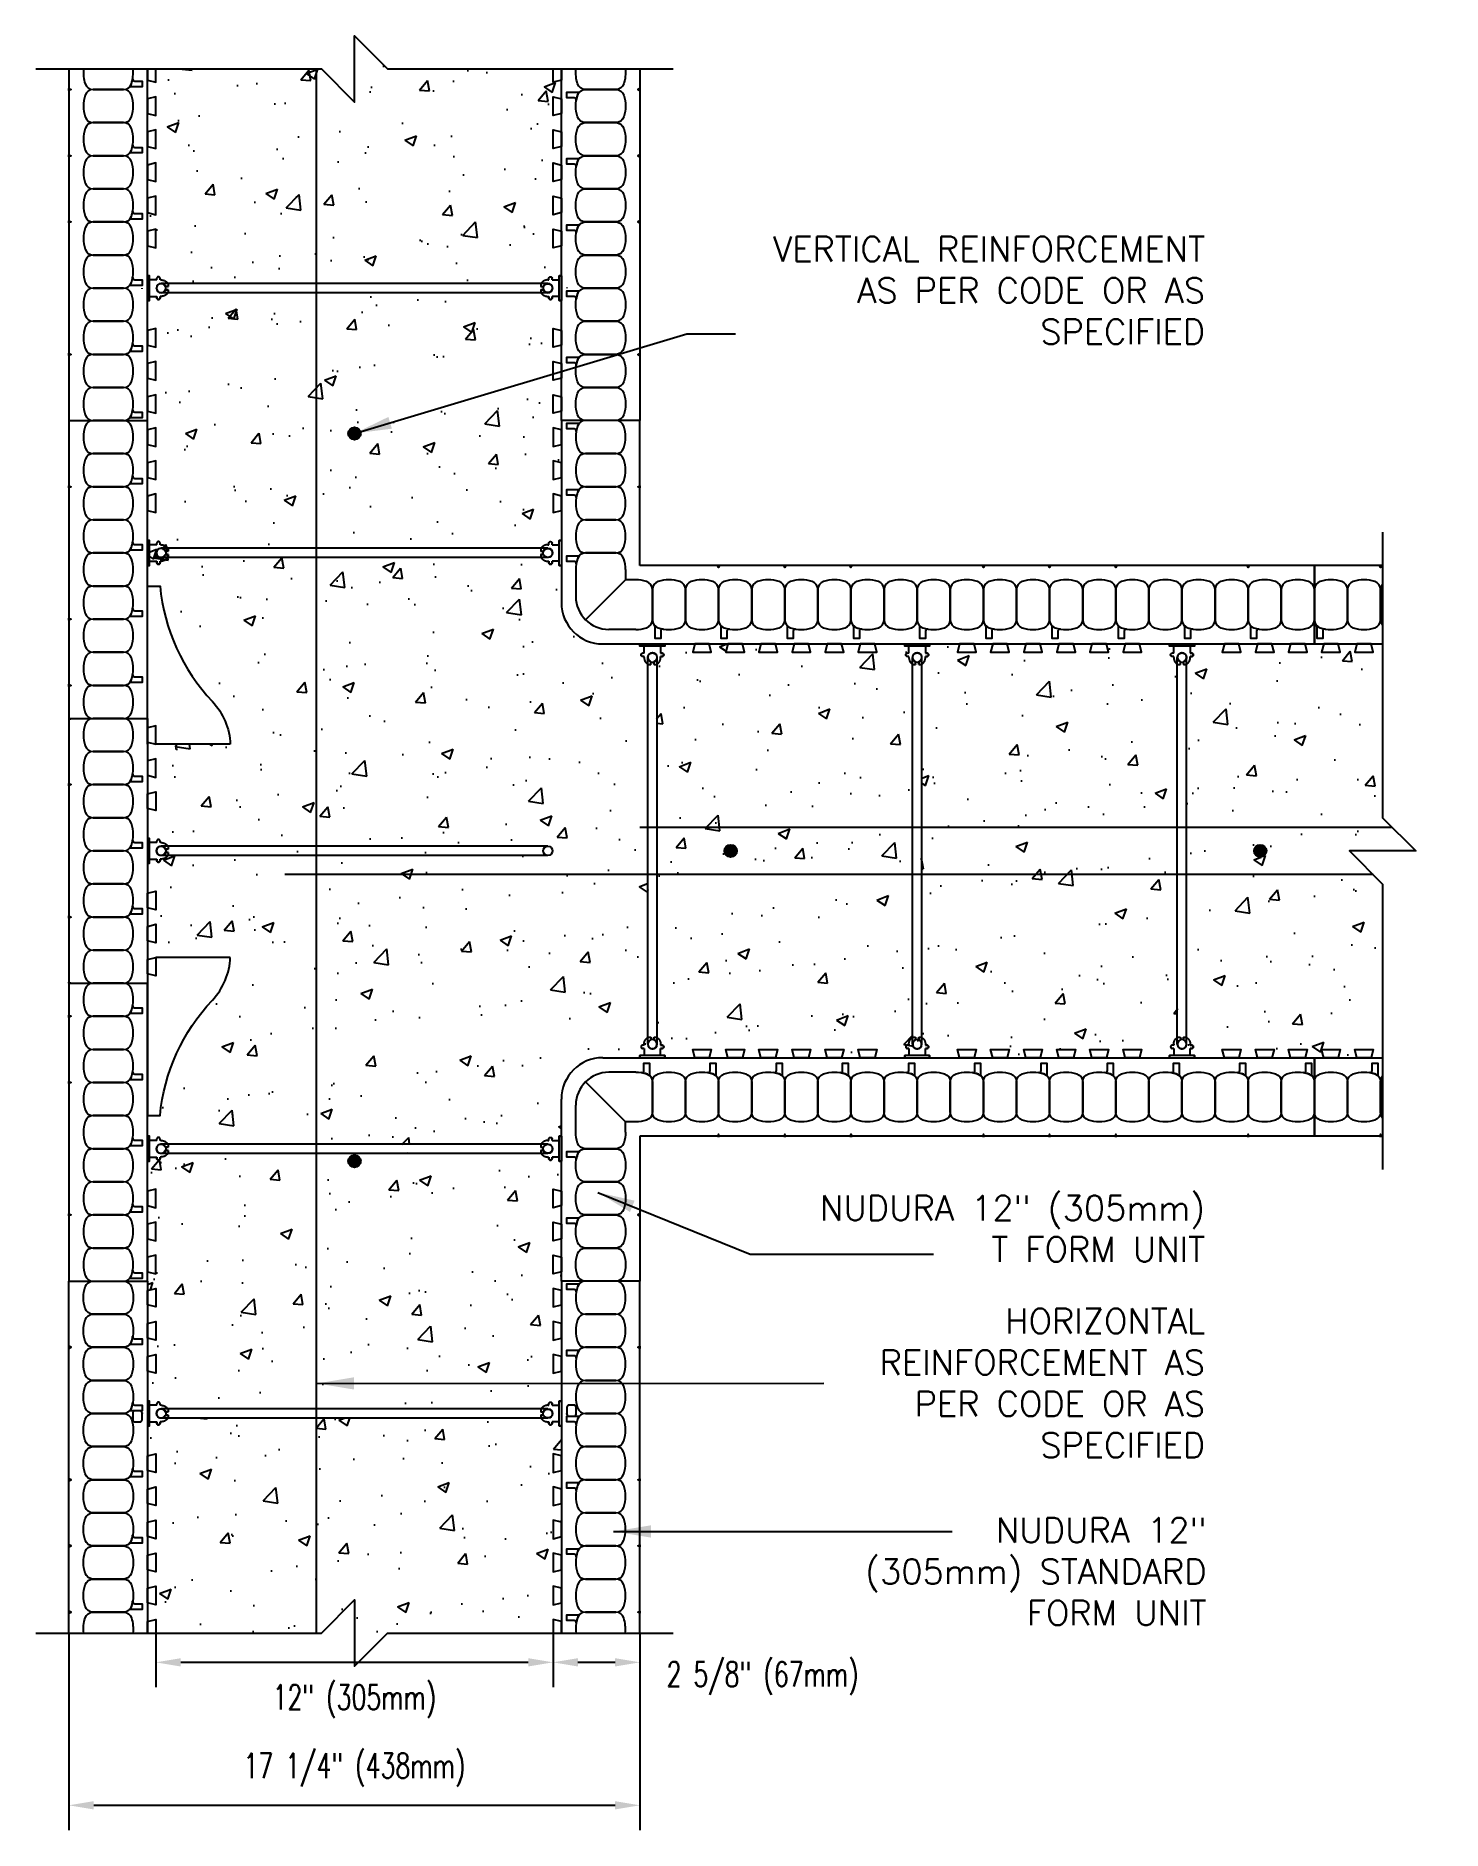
# Model space of a CAD drawing. Header units: inches. Extents: x 347.7 to 390.1, y 148.4 to 202.6.
import ezdxf

# ---------------------------------------------------------------- set-up
doc = ezdxf.new("R2010")
doc.units = ezdxf.units.IN
doc.header["$MEASUREMENT"] = 0
for name, color, linetype in [('HATCH', 12, 'Continuous'), ('line25', 2, 'Continuous'), ('LINE3', 3, 'Continuous'), ('LINE50', 5, 'Continuous'), ('LINE65', 3, 'Continuous'), ('LINE9', 9, 'Continuous'), ('TEXT', 4, 'Continuous')]:
    doc.layers.add(name, color=color, linetype=linetype)
doc.styles.add('DIM', font='romans.shx', dxfattribs={"width": 0.7})
doc.styles.add('ROMANS', font='romans.shx', dxfattribs={"height": 0.75})
doc.dimstyles.new('ext_12', dxfattribs={"dimscale": 12, "dimtxt": 0.09375, "dimasz": 0.09375, "dimexe": 0.09375, "dimexo": 0.0625, "dimgap": 0.0625, "dimtad": 1, "dimdec": 3, "dimzin": 3, "dimdsep": 46, "dimlunit": 4, "dimtxsty": 'DIM', "dimcen": 0.09, "dimdle": 0.09375, "dimclrt": 4, "dimadec": 0, "dimazin": 0, "dimtfac": 1, "dimtdec": 3, "dimtmove": 2, "dimatfit": 3, "dimfxl": 0, "dimfrac": 2, "dimtolj": 1, "dimtzin": 0, "dimarcsym": 0})
doc.dimstyles.new('ext_8', dxfattribs={"dimscale": 8, "dimtxt": 0.09375, "dimasz": 0.09375, "dimexe": 0.09375, "dimexo": 0.0625, "dimgap": 0.0625, "dimtad": 1, "dimdec": 3, "dimzin": 3, "dimdsep": 46, "dimlunit": 4, "dimtxsty": 'DIM', "dimcen": 0.09, "dimdle": 0.09375, "dimclrt": 4, "dimadec": 0, "dimazin": 0, "dimtfac": 1, "dimtdec": 3, "dimtmove": 2, "dimatfit": 3, "dimfxl": 0, "dimfrac": 2, "dimtolj": 1, "dimtzin": 0, "dimarcsym": 0})

msp = doc.modelspace()

# ---------------------------------------------------------------- texts
at = {"layer": 'TEXT', "char_height": 0.75, "attachment_point": 6, "style": 'ROMANS'}
for s, insert, width in [('VERTICAL REINFORCEMENT AS PER CODE OR AS SPECIFIED', (382.988, 194.9178), 14.482054), ('NUDURA 12" (305mm)\\PT FORM UNIT', (382.988, 166.5687), 20.20643), ('HORIZONTAL REINFORCEMENT AS PER CODE OR AS SPECIFIED', (382.988, 161.9035), 10.691884), ('NUDURA 12" (305mm) STANDARD FORM UNIT', (383.0319, 156.211), 12.019995)]:
    msp.add_mtext(s, dxfattribs=dict(at, insert=insert, width=width))

# ---------------------------------------------------------------- blocks, each defined once
blk = doc.blocks.new('*D3')
at = {"layer": 'Defpoints', "color": 0}
for p in [(363.287, 154.853), (365.912, 154.853), (363.287, 153.467)]:
    blk.add_point(p, dxfattribs=at)
at = {"layer": 'TEXT', "color": 0, "lineweight": -2}
for p, q in [((363.287, 154.353), (363.287, 152.717)), ((365.912, 154.353), (365.912, 152.717)), ((365.162, 153.467), (364.037, 153.467))]:
    blk.add_line(p, q, dxfattribs=at)
at = {"layer": 'TEXT', "color": 0}
for points in [[(364.037, 153.592), (364.037, 153.342), (363.287, 153.467)], [(365.162, 153.592), (365.162, 153.342), (365.912, 153.467)]]:
    blk.add_solid(points, dxfattribs=at)
at = {"layer": 'TEXT', "color": 4, "insert": (369.619, 152.985), "char_height": 0.75, "attachment_point": 5, "style": 'DIM'}
blk.add_mtext('\\A1;2 5/8" (67mm)', dxfattribs=at)
blk = doc.blocks.new('*D4')
at = {"layer": 'Defpoints', "color": 0}
for p in [(363.287, 155.071), (351.287, 154.853), (351.287, 153.467)]:
    blk.add_point(p, dxfattribs=at)
at = {"layer": 'TEXT', "color": 0, "lineweight": -2}
for p, q in [((363.287, 154.571), (363.287, 152.717)), ((351.287, 154.353), (351.287, 152.717)), ((362.537, 153.467), (352.037, 153.467))]:
    blk.add_line(p, q, dxfattribs=at)
at = {"layer": 'TEXT', "color": 0}
for points in [[(352.037, 153.592), (352.037, 153.342), (351.287, 153.467)], [(362.537, 153.592), (362.537, 153.342), (363.287, 153.467)]]:
    blk.add_solid(points, dxfattribs=at)
at = {"layer": 'TEXT', "color": 4, "insert": (357.287, 152.289), "char_height": 0.75, "attachment_point": 5, "style": 'DIM'}
blk.add_mtext('\\A1;12" (305mm)', dxfattribs=at)
blk = doc.blocks.new('*D5')
at = {"layer": 'Defpoints', "color": 0}
for p in [(348.662, 154.853), (365.912, 154.853), (365.912, 149.148)]:
    blk.add_point(p, dxfattribs=at)
at = {"layer": 'TEXT', "color": 0, "lineweight": -2}
for p, q in [((348.662, 154.353), (348.662, 148.398)), ((365.912, 154.353), (365.912, 148.398)), ((349.412, 149.148), (365.162, 149.148))]:
    blk.add_line(p, q, dxfattribs=at)
at = {"layer": 'TEXT', "color": 0}
for points in [[(349.412, 149.273), (349.412, 149.023), (348.662, 149.148)], [(365.162, 149.273), (365.162, 149.023), (365.912, 149.148)]]:
    blk.add_solid(points, dxfattribs=at)
at = {"layer": 'TEXT', "color": 4, "insert": (357.287, 150.22), "char_height": 0.75, "attachment_point": 5, "style": 'DIM'}
blk.add_mtext('\\A1;17 1/4" (438mm)', dxfattribs=at)
blk = doc.blocks.new('WEB_12_CENTRE_TOP')
for p, q in [((11.688, 0.141), (0, 0.141)), ((11.688, -0.141), (0, -0.141))]:
    blk.add_line(p, q)
for centre in [(0, 0), (11.688, 0)]:
    blk.add_circle(centre, 0.141)
blk = doc.blocks.new('Connector')
blk.add_point((0.271, 0))
at = {"layer": 'LINE9'}
for p, q in [((0, 0.375), (0, -0.375)), ((0.062, -0.375), (0.062, 0.375)), ((0.281, 0.25), (0.062, 0.25))]:
    blk.add_line(p, q, dxfattribs=at)
for points, weights in [([(0.007, 0.375), (0.004, 0.375), (0, 0.375)], [1, 0.972587069138, 0.950305488115]), ([(0.327, 0.343), (0.308, 0.343), (0.281, 0.317), (0.281, 0.297)], [1, 0.85355339, 0.85355339, 1]), ([(0.328, 0.343), (0.327, 0.343), (0.327, 0.343)], [1, 0.70710678, 1]), ([(0.375, 0.297), (0.375, 0.317), (0.348, 0.343), (0.329, 0.343)], [1, 0.85355339, 0.85355339, 1]), ([(0.406, 0.25), (0.546, 0.25), (0.619, 0.131)], [0.958404415409, 0.794674173519, 0.864651571113]), ([(0.619, 0.052), (0.612, 0.049), (0.604, 0.049)], [0.83615024178, 0.892081430621, 1]), ([(0, -0.375), (0.004, -0.375), (0.007, -0.375)], [0.950305488115, 0.972587069138, 1]), ([(0.281, -0.297), (0.281, -0.317), (0.308, -0.343), (0.327, -0.343)], [1, 0.85355339, 0.85355339, 1]), ([(0.327, -0.343), (0.281, -0.343), (0.281, -0.297)], [1, 0.70710678, 1]), ([(0.329, -0.343), (0.348, -0.343), (0.375, -0.317), (0.375, -0.297)], [1, 0.85355339, 0.85355339, 1]), ([(0.375, -0.297), (0.375, -0.343), (0.329, -0.343)], [1, 0.70710678, 1]), ([(0.619, -0.131), (0.546, -0.25), (0.406, -0.25)], [0.864651574428, 0.794674169686, 0.958404415195]), ([(0.604, -0.049), (0.612, -0.049), (0.619, -0.052)], [1, 0.89208144177, 0.836150253337])]:
    blk.add_rational_spline(points, weights, degree=2, dxfattribs=at)
for points, degree in [([(0, 0.375), (0.002, 0.375), (0.005, 0.375), (0.007, 0.375)], 3), ([(0.007, 0.375), (0.021, 0.375), (0.051, 0.375), (0.062, 0.375), (0.062, 0.375)], 3), ([(0.281, 0.25), (0.281, 0.297)], 1), ([(0.327, 0.343), (0.327, 0.343), (0.328, 0.343), (0.328, 0.343)], 3), ([(0.328, 0.343), (0.329, 0.343), (0.329, 0.343), (0.329, 0.343)], 3), ([(0.375, 0.25), (0.375, 0.297)], 1), ([(0.406, 0.25), (0.375, 0.25)], 1), ([(0.406, 0.25), (0.406, 0.25)], 1), ([(0.406, 0.25), (0.406, 0.25)], 1), ([(0.406, 0.25), (0.406, 0.25)], 1), ([(0.406, 0.25), (0.406, 0.25)], 1), ([(0.406, 0.25), (0.406, 0.25)], 1), ([(0.406, 0.25), (0.406, 0.25)], 1), ([(0.406, 0.25), (0.406, 0.25)], 1), ([(0.406, 0.25), (0.406, 0.25)], 1), ([(0.406, 0.25), (0.406, 0.25)], 1), ([(0.406, 0.25), (0.406, 0.25)], 1), ([(0.406, 0.25), (0.406, 0.25)], 1), ([(0.406, 0.25), (0.406, 0.25)], 1), ([(0.406, 0.25), (0.406, 0.25)], 1), ([(0.406, 0.25), (0.406, 0.25)], 1), ([(0.406, 0.25), (0.406, 0.25)], 1), ([(0.406, 0.25), (0.406, 0.25)], 1), ([(0.406, 0.25), (0.406, 0.25)], 1), ([(0.406, 0.25), (0.406, 0.25)], 1), ([(0.406, 0.25), (0.406, 0.25)], 1), ([(0.406, 0.25), (0.406, 0.25)], 1), ([(0.406, 0.25), (0.406, 0.25)], 1), ([(0.406, 0.25), (0.406, 0.25)], 1), ([(0.406, 0.25), (0.406, 0.25)], 1), ([(0.406, 0.25), (0.406, 0.25)], 1), ([(0.604, 0.049), (0.532, 0.049)], 1), ([(0.532, 0.049), (0.532, 0.049)], 1), ([(0.532, 0.049), (0.532, 0.049)], 1), ([(0.532, 0.049), (0.532, 0.049)], 1), ([(0.532, 0.049), (0.532, 0.049)], 1), ([(0.532, 0.049), (0.532, 0.049)], 1), ([(0.532, 0.049), (0.532, 0.049)], 1), ([(0.532, 0.049), (0.532, 0.049)], 1), ([(0.532, 0.049), (0.532, 0.049)], 1), ([(0.532, 0.049), (0.532, 0.049)], 1), ([(0.532, 0.049), (0.532, 0.049)], 1), ([(0.604, 0.049), (0.609, 0.049), (0.614, 0.05), (0.619, 0.052)], 3), ([(0.604, 0.049), (0.604, 0.049)], 1), ([(0.604, 0.049), (0.604, 0.049)], 1), ([(0.604, 0.049), (0.604, 0.049)], 1), ([(0.604, 0.049), (0.604, 0.049)], 1), ([(0.619, 0.131), (0.619, 0.052)], 1), ([(0.619, 0.131), (0.619, 0.131)], 1), ([(0.619, 0.131), (0.619, 0.131)], 1), ([(0.619, 0.131), (0.619, 0.131)], 1), ([(0.619, 0.131), (0.619, 0.131)], 1), ([(0.007, -0.375), (0.005, -0.375), (0.002, -0.375), (0, -0.375)], 3), ([(0.062, -0.375), (0.062, -0.375), (0.051, -0.375), (0.021, -0.375), (0.007, -0.375)], 3), ([(0.062, -0.25), (0.281, -0.25)], 1), ([(0.281, -0.297), (0.281, -0.25)], 1), ([(0.281, -0.25), (0.281, -0.297)], 1), ([(0.328, -0.343), (0.328, -0.343), (0.327, -0.343), (0.327, -0.343)], 3), ([(0.329, -0.343), (0.329, -0.343), (0.329, -0.343), (0.328, -0.343)], 3), ([(0.375, -0.25), (0.375, -0.297)], 1), ([(0.375, -0.297), (0.375, -0.25)], 1), ([(0.406, -0.25), (0.375, -0.25)], 1), ([(0.406, -0.25), (0.406, -0.25)], 1), ([(0.406, -0.25), (0.406, -0.25)], 1), ([(0.406, -0.25), (0.406, -0.25)], 1), ([(0.406, -0.25), (0.406, -0.25)], 1), ([(0.406, -0.25), (0.406, -0.25)], 1), ([(0.406, -0.25), (0.406, -0.25)], 1), ([(0.406, -0.25), (0.406, -0.25)], 1), ([(0.406, -0.25), (0.406, -0.25)], 1), ([(0.406, -0.25), (0.406, -0.25)], 1), ([(0.406, -0.25), (0.406, -0.25)], 1), ([(0.406, -0.25), (0.406, -0.25)], 1), ([(0.532, -0.049), (0.604, -0.049)], 1), ([(0.604, -0.049), (0.58, -0.049), (0.556, -0.049), (0.532, -0.049)], 3), ([(0.532, -0.049), (0.532, -0.049)], 1), ([(0.532, -0.049), (0.532, -0.049)], 1), ([(0.532, -0.049), (0.532, -0.049)], 1), ([(0.532, -0.049), (0.532, -0.049)], 1), ([(0.619, -0.052), (0.614, -0.05), (0.609, -0.049), (0.604, -0.049)], 3), ([(0.604, -0.049), (0.604, -0.049)], 1), ([(0.604, -0.049), (0.604, -0.049)], 1), ([(0.604, -0.049), (0.604, -0.049)], 1), ([(0.604, -0.049), (0.604, -0.049)], 1), ([(0.604, -0.049), (0.604, -0.049)], 1), ([(0.604, -0.049), (0.604, -0.049)], 1), ([(0.604, -0.049), (0.604, -0.049)], 1), ([(0.604, -0.049), (0.604, -0.049)], 1), ([(0.619, -0.052), (0.619, -0.131)], 1), ([(0.619, -0.131), (0.619, -0.131)], 1), ([(0.619, -0.131), (0.619, -0.131)], 1), ([(0.619, -0.131), (0.619, -0.131)], 1), ([(0.619, -0.131), (0.619, -0.131)], 1)]:
    blk.add_open_spline(points, degree=degree, dxfattribs=at)
for points, weights, knots in [([(0.062, 0.375), (0.062, 0.375), (0.046, 0.375), (0.03, 0.375), (0.007, 0.375)], [0.868718858569, 0.861102746415, 1, 0.861102734288, 0.868718859898], [0, 0, 0, 0.5, 0.5, 1, 1, 1]), ([(0.532, 0.049), (0.472, 0.203), (0.333, 0.113), (0.157, 0), (0.333, -0.113), (0.472, -0.203), (0.532, -0.049)], [0.899508922286, 0.599718215298, 1, 0.54226024, 1, 0.599718224335, 0.899508908749], [0, 0, 0, 0.318112, 0.318112, 0.681888, 0.681888, 1, 1, 1]), ([(0.007, -0.375), (0.03, -0.375), (0.046, -0.375), (0.062, -0.375), (0.062, -0.375)], [0.868718859319, 0.861102739573, 1, 0.861102742958, 0.868718858948], [0, 0, 0, 0.5, 0.5, 1, 1, 1])]:
    blk.add_rational_spline(points, weights, degree=2, knots=knots, dxfattribs=at)

# ---------------------------------------------------------------- dimensions: what is measured, and where the dimension line sits
at = {"layer": 'TEXT'}
for base, p1, p2, text, picture, middle in [((351.2873, 153.4673), (363.2873, 155.0714), (351.2873, 154.8525), '12" (305mm)', '*D4', (357.2873, 152.2894)), ((363.2873, 153.4673), (365.9123, 154.8525), (363.2873, 154.8525), '2 5/8" (67mm)', '*D3', (369.619, 152.9848))]:
    dim = msp.add_linear_dim(base=base, p1=p1, p2=p2, text=text, dimstyle='ext_8', dxfattribs=at)
    dim.commit()
    dim.dimension.update_dxf_attribs({"geometry": picture, "text_midpoint": middle, "dimtype": 160})
dim = msp.add_linear_dim(base=(365.9123, 149.1484), p1=(348.6623, 154.8525), p2=(365.9123, 154.8525), text='17 1/4" (438mm)', dimstyle='ext_8', dxfattribs=at)
dim.commit()
dim.dimension.update_dxf_attribs({"geometry": '*D5', "text_midpoint": (357.2873, 150.2198)})

# ---------------------------------------------------------------- hatches: boundary and pattern name
at = {"layer": 'HATCH'}
h = msp.add_hatch(dxfattribs=at)
h.set_pattern_fill('AR-CONC', color=256, scale=0.5, style=0)
h.set_pattern_definition([(50, (16.918, 86.6055), (3.5863, -0.31376), [0.375, -4.125]), (355, (16.918, 86.6055), (-0.693757, 3.76096), [0.3, -3.3]), (100.4514, (17.217, 86.5794), (2.892547, 3.447198), [0.3187, -3.50571]), (46.1842, (16.918, 87.6055), (5.336205, -0.827595), [0.5625, -6.1875]), (96.6356, (17.3627, 87.5366), (4.673314, 4.87059), [0.47805, -5.258565]), (351.1842, (16.918, 87.6055), (4.67331, 4.87059), [0.45, -4.95]), (21, (17.418, 87.3555), (2.984535, -2.013094), [0.375, -4.125]), (326, (17.418, 87.3555), (1.216577, 3.62575), [0.3, -3.3]), (71.4514, (17.6667, 87.1878), (4.201113, 1.612652), [0.3187, -3.50571]), (37.5, (16.918, 86.6055), (0.0607993, 1.6644693), [0, -3.26, 0, -3.35, 0, -3.3125]), (7.5, (16.918, 86.6055), (1.315348, 1.9720586), [0, -1.91, 0, -3.185, 0, -1.2625]), (327.5, (15.803, 86.6055), (2.669112, -0.1127744), [0, -1.25, 0, -3.9, 0, -5.175]), (317.5, (15.303, 86.6055), (2.915931, 0.500525), [0, -1.625, 0, -2.59, 0, -3.675])])
h.paths.add_polyline_path([(357.0998, 168.6095, -1), (357.4748, 168.6095, -1)], flags=16)
h.paths.add_polyline_path([(357.4748, 152.5939, -1), (357.0998, 152.5939, -1)], flags=16)
h.paths.add_polyline_path([(390.1467, 177.2661), (390.1467, 178.703), (382.4122, 178.703), (382.4122, 177.2661)], flags=17)
h.paths.add_polyline_path([(384.4637, 177.9819, 1), (384.8387, 177.9819, 1)], flags=17)
h.paths.add_polyline_path([(374.4122, 178.703), (374.4122, 177.2661), (382.1622, 177.2661), (382.1622, 178.703)], flags=17)
h.paths.add_polyline_path([(374.1622, 177.2661), (374.1622, 178.703), (366.4122, 178.703), (366.4122, 177.2661)], flags=17)
h.paths.add_polyline_path([(368.4637, 177.982, 1), (368.8387, 177.982, 1)], flags=17)
edge = h.paths.add_edge_path()
edge.add_line((388.3498, 178.982), (388.3498, 184.2345))
edge.add_line((388.3498, 184.2345), (388.0061, 184.2345))
edge.add_line((388.0061, 184.2345), (388.0685, 183.9845))
edge.add_line((388.0685, 183.9845), (387.5061, 183.9845))
edge.add_line((387.5061, 183.9845), (387.5685, 184.2345))
edge.add_line((387.5685, 184.2345), (387.0061, 184.2345))
edge.add_line((387.0061, 184.2345), (387.0685, 183.9845))
edge.add_line((387.0685, 183.9845), (386.5061, 183.9845))
edge.add_line((386.5061, 183.9845), (386.5685, 184.2345))
edge.add_line((386.5685, 184.2345), (386.2873, 184.2345))
edge.add_line((386.2873, 184.2345), (386.0061, 184.2345))
edge.add_line((386.0061, 184.2345), (386.0685, 183.9845))
edge.add_line((386.0685, 183.9845), (385.5061, 183.9845))
edge.add_line((385.5061, 183.9845), (385.5685, 184.2345))
edge.add_line((385.5685, 184.2345), (385.0061, 184.2345))
edge.add_line((385.0061, 184.2345), (385.0685, 183.9845))
edge.add_line((385.0685, 183.9845), (384.5061, 183.9845))
edge.add_line((384.5061, 183.9845), (384.5685, 184.2345))
edge.add_line((384.5685, 184.2345), (384.0061, 184.2345))
edge.add_line((384.0061, 184.2345), (384.0685, 183.9845))
edge.add_line((384.0685, 183.9845), (383.5061, 183.9845))
edge.add_line((383.5061, 183.9845), (383.5685, 184.2345))
edge.add_line((383.5685, 184.2345), (381.0061, 184.2345))
edge.add_line((381.0061, 184.2345), (381.0685, 183.9845))
edge.add_line((381.0685, 183.9845), (380.5061, 183.9845))
edge.add_line((380.5061, 183.9845), (380.5685, 184.2345))
edge.add_line((380.5685, 184.2345), (380.0061, 184.2345))
edge.add_line((380.0061, 184.2345), (380.0685, 183.9845))
edge.add_line((380.0685, 183.9845), (379.5061, 183.9845))
edge.add_line((379.5061, 183.9845), (379.5685, 184.2345))
edge.add_line((379.5685, 184.2345), (379.0061, 184.2345))
edge.add_line((379.0061, 184.2345), (379.0685, 183.9845))
edge.add_line((379.0685, 183.9845), (378.5061, 183.9845))
edge.add_line((378.5061, 183.9845), (378.5685, 184.2345))
edge.add_line((378.5685, 184.2345), (378.0061, 184.2345))
edge.add_line((378.0061, 184.2345), (378.0685, 183.9845))
edge.add_line((378.0685, 183.9845), (377.5061, 183.9845))
edge.add_line((377.5061, 183.9845), (377.5685, 184.2345))
edge.add_line((377.5685, 184.2345), (377.0061, 184.2345))
edge.add_line((377.0061, 184.2345), (377.0685, 183.9845))
edge.add_line((377.0685, 183.9845), (376.5061, 183.9845))
edge.add_line((376.5061, 183.9845), (376.5685, 184.2345))
edge.add_line((376.5685, 184.2345), (376.0061, 184.2345))
edge.add_line((376.0061, 184.2345), (376.0685, 183.9845))
edge.add_line((376.0685, 183.9845), (375.5061, 183.9845))
edge.add_line((375.5061, 183.9845), (375.5685, 184.2345))
edge.add_line((375.5685, 184.2345), (373.0061, 184.2345))
edge.add_line((373.0061, 184.2345), (373.0685, 183.9845))
edge.add_line((373.0685, 183.9845), (372.5061, 183.9845))
edge.add_line((372.5061, 183.9845), (372.5685, 184.2345))
edge.add_line((372.5685, 184.2345), (372.0061, 184.2345))
edge.add_line((372.0061, 184.2345), (372.0685, 183.9845))
edge.add_line((372.0685, 183.9845), (371.5061, 183.9845))
edge.add_line((371.5061, 183.9845), (371.5685, 184.2345))
edge.add_line((371.5685, 184.2345), (371.0061, 184.2345))
edge.add_line((371.0061, 184.2345), (371.0685, 183.9845))
edge.add_line((371.0685, 183.9845), (370.5061, 183.9845))
edge.add_line((370.5061, 183.9845), (370.5685, 184.2345))
edge.add_line((370.5685, 184.2345), (370.0061, 184.2345))
edge.add_line((370.0061, 184.2345), (370.0685, 183.9845))
edge.add_line((370.0685, 183.9845), (369.5061, 183.9845))
edge.add_line((369.5061, 183.9845), (369.5685, 184.2345))
edge.add_line((369.5685, 184.2345), (369.0061, 184.2345))
edge.add_line((369.0061, 184.2345), (369.0685, 183.9845))
edge.add_line((369.0685, 183.9845), (368.5061, 183.9845))
edge.add_line((368.5061, 183.9845), (368.5685, 184.2345))
edge.add_line((368.5685, 184.2345), (368.0061, 184.2345))
edge.add_line((368.0061, 184.2345), (368.0685, 183.9845))
edge.add_line((368.0685, 183.9845), (367.5061, 183.9845))
edge.add_line((367.5061, 183.9845), (367.5685, 184.2345))
edge.add_line((367.5685, 184.2345), (364.7873, 184.2345))
edge.add_arc((364.7873, 185.4845), 1.25, 180, 270, ccw=False)
edge.add_line((363.5373, 185.4845), (363.5373, 188.2657))
edge.add_line((363.5373, 188.2657), (363.2873, 188.2034))
edge.add_line((363.2873, 188.2034), (363.2873, 188.7657))
edge.add_line((363.2873, 188.7657), (363.5373, 188.7034))
edge.add_line((363.5373, 188.7034), (363.5373, 189.2657))
edge.add_line((363.5373, 189.2657), (363.2873, 189.2034))
edge.add_line((363.2873, 189.2034), (363.2873, 189.7657))
edge.add_line((363.2873, 189.7657), (363.5373, 189.7034))
edge.add_line((363.5373, 189.7034), (363.5373, 190.2657))
edge.add_line((363.5373, 190.2657), (363.2873, 190.2034))
edge.add_line((363.2873, 190.2034), (363.2873, 190.7657))
edge.add_line((363.2873, 190.7657), (363.5373, 190.7034))
edge.add_line((363.5373, 190.7034), (363.5373, 191.2657))
edge.add_line((363.5373, 191.2657), (363.2873, 191.2034))
edge.add_line((363.2873, 191.2034), (363.2873, 191.7657))
edge.add_line((363.2873, 191.7657), (363.5373, 191.7034))
edge.add_line((363.5373, 191.7034), (363.5373, 192.2657))
edge.add_line((363.5373, 192.2657), (363.2873, 192.2034))
edge.add_line((363.2873, 192.2034), (363.2873, 192.7657))
edge.add_line((363.2873, 192.7657), (363.5373, 192.7034))
edge.add_line((363.5373, 192.7034), (363.5373, 193.2657))
edge.add_line((363.5373, 193.2657), (363.2873, 193.2034))
edge.add_line((363.2873, 193.2034), (363.2873, 193.7657))
edge.add_line((363.2873, 193.7657), (363.5373, 193.7034))
edge.add_line((363.5373, 193.7034), (363.5373, 196.2657))
edge.add_line((363.5373, 196.2657), (363.2873, 196.2034))
edge.add_line((363.2873, 196.2034), (363.2873, 196.7657))
edge.add_line((363.2873, 196.7657), (363.5373, 196.7034))
edge.add_line((363.5373, 196.7034), (363.5373, 197.2657))
edge.add_line((363.5373, 197.2657), (363.2873, 197.2034))
edge.add_line((363.2873, 197.2034), (363.2873, 197.7657))
edge.add_line((363.2873, 197.7657), (363.5373, 197.7034))
edge.add_line((363.5373, 197.7034), (363.5373, 198.2657))
edge.add_line((363.5373, 198.2657), (363.2873, 198.2034))
edge.add_line((363.2873, 198.2034), (363.2873, 198.7657))
edge.add_line((363.2873, 198.7657), (363.5373, 198.7034))
edge.add_line((363.5373, 198.7034), (363.5373, 199.2657))
edge.add_line((363.5373, 199.2657), (363.2873, 199.2034))
edge.add_line((363.2873, 199.2034), (363.2873, 199.7657))
edge.add_line((363.2873, 199.7657), (363.5373, 199.7034))
edge.add_line((363.5373, 199.7034), (363.5373, 200.2657))
edge.add_line((363.5373, 200.2657), (363.2873, 200.2034))
edge.add_line((363.2873, 200.2034), (363.2873, 200.7657))
edge.add_line((363.2873, 200.7657), (363.5373, 200.7034))
edge.add_line((363.5373, 200.7034), (363.5373, 201.2657))
edge.add_line((363.5373, 201.2657), (363.2873, 201.2034))
edge.add_line((363.2873, 201.2034), (363.2873, 201.6059))
edge.add_line((363.2873, 201.6059), (358.2873, 201.6059))
edge.add_line((358.2873, 201.6059), (357.2873, 202.6059))
edge.add_line((357.2873, 202.6059), (357.2873, 200.6059))
edge.add_line((357.2873, 200.6059), (356.2873, 201.6059))
edge.add_line((356.2873, 201.6059), (356.0057, 201.6059))
edge.add_line((356.0057, 201.6059), (356.0057, 195.1251))
edge.add_line((356.0057, 195.1251), (363.1313, 195.1251))
edge.add_arc((363.1313, 194.9845), 0.1406, -90, 90, ccw=False)
edge.add_line((363.1313, 194.8439), (356.0057, 194.8439))
edge.add_line((356.0057, 194.8439), (356.0057, 187.1095))
edge.add_line((356.0057, 187.1095), (362.8588, 187.1095))
edge.add_line((362.8588, 187.1095), (362.8588, 187.0345))
edge.add_line((362.8588, 187.0345), (363.0193, 187.0345))
edge.add_arc((363.1338, 186.9845), 0.125, -156.42182, 156.42182, ccw=False)
edge.add_line((363.0193, 186.9345), (362.8588, 186.9345))
edge.add_line((362.8588, 186.9345), (362.8588, 186.8595))
edge.add_line((362.8588, 186.8595), (356.0057, 186.8595))
edge.add_line((356.0057, 186.8595), (356.0057, 177.2661))
edge.add_line((356.0057, 177.2661), (366.1622, 177.2661))
edge.add_line((366.1622, 177.2661), (366.1622, 183.5485))
edge.add_line((366.1622, 183.5485), (366.2372, 183.5485))
edge.add_line((366.2372, 183.5485), (366.2372, 183.7089))
edge.add_arc((366.2872, 183.8235), 0.125, -66.42182, 246.42182, ccw=False)
edge.add_line((366.3372, 183.7089), (366.3372, 183.5485))
edge.add_line((366.3372, 183.5485), (366.4122, 183.5485))
edge.add_line((366.4122, 183.5485), (366.4122, 178.703))
edge.add_line((366.4122, 178.703), (374.1622, 178.703))
edge.add_line((374.1622, 178.703), (374.1622, 183.5485))
edge.add_line((374.1622, 183.5485), (374.2372, 183.5485))
edge.add_line((374.2372, 183.5485), (374.2372, 183.7089))
edge.add_arc((374.2872, 183.8235), 0.125, -66.42182, 246.42182, ccw=False)
edge.add_line((374.3372, 183.7089), (374.3372, 183.5485))
edge.add_line((374.3372, 183.5485), (374.4122, 183.5485))
edge.add_line((374.4122, 183.5485), (374.4122, 178.703))
edge.add_line((374.4122, 178.703), (382.1622, 178.703))
edge.add_line((382.1622, 178.703), (382.1622, 183.5485))
edge.add_line((382.1622, 183.5485), (382.2372, 183.5485))
edge.add_line((382.2372, 183.5485), (382.2372, 183.7089))
edge.add_arc((382.2872, 183.8235), 0.125, -66.42182, 246.42182, ccw=False)
edge.add_line((382.3372, 183.7089), (382.3372, 183.5485))
edge.add_line((382.3372, 183.5485), (382.4122, 183.5485))
edge.add_line((382.4122, 183.5485), (382.4122, 178.703))
edge.add_line((382.4122, 178.703), (388.6288, 178.703))
edge.add_line((388.6288, 178.703), (388.3498, 178.982))
edge = h.paths.add_edge_path()
edge.add_line((356.0057, 154.3525), (356.2873, 154.3525))
edge.add_line((356.2873, 154.3525), (357.2873, 155.3525))
edge.add_line((357.2873, 155.3525), (357.2873, 153.3525))
edge.add_line((357.2873, 153.3525), (358.2873, 154.3525))
edge.add_line((358.2873, 154.3525), (363.2873, 154.3525))
edge.add_line((363.2873, 154.3525), (363.2873, 154.7657))
edge.add_line((363.2873, 154.7657), (363.5373, 154.7034))
edge.add_line((363.5373, 154.7034), (363.5373, 155.2657))
edge.add_line((363.5373, 155.2657), (363.2873, 155.2034))
edge.add_line((363.2873, 155.2034), (363.2873, 155.7657))
edge.add_line((363.2873, 155.7657), (363.5373, 155.7034))
edge.add_line((363.5373, 155.7034), (363.5373, 156.2657))
edge.add_line((363.5373, 156.2657), (363.2873, 156.2034))
edge.add_line((363.2873, 156.2034), (363.2873, 156.7657))
edge.add_line((363.2873, 156.7657), (363.5373, 156.7034))
edge.add_line((363.5373, 156.7034), (363.5373, 157.2657))
edge.add_line((363.5373, 157.2657), (363.2873, 157.2034))
edge.add_line((363.2873, 157.2034), (363.2873, 157.7657))
edge.add_line((363.2873, 157.7657), (363.5373, 157.7034))
edge.add_line((363.5373, 157.7034), (363.5373, 158.2657))
edge.add_line((363.5373, 158.2657), (363.2873, 158.2034))
edge.add_line((363.2873, 158.2034), (363.2873, 158.7657))
edge.add_line((363.2873, 158.7657), (363.5373, 158.7034))
edge.add_line((363.5373, 158.7034), (363.5373, 159.2657))
edge.add_line((363.5373, 159.2657), (363.2873, 159.2034))
edge.add_line((363.2873, 159.2034), (363.2873, 159.7657))
edge.add_line((363.2873, 159.7657), (363.5373, 159.7034))
edge.add_line((363.5373, 159.7034), (363.5373, 162.2657))
edge.add_line((363.5373, 162.2657), (363.2873, 162.2034))
edge.add_line((363.2873, 162.2034), (363.2873, 162.7657))
edge.add_line((363.2873, 162.7657), (363.5373, 162.7034))
edge.add_line((363.5373, 162.7034), (363.5373, 163.2657))
edge.add_line((363.5373, 163.2657), (363.2873, 163.2034))
edge.add_line((363.2873, 163.2034), (363.2873, 163.7657))
edge.add_line((363.2873, 163.7657), (363.5373, 163.7034))
edge.add_line((363.5373, 163.7034), (363.5373, 164.2657))
edge.add_line((363.5373, 164.2657), (363.2873, 164.2034))
edge.add_line((363.2873, 164.2034), (363.2873, 164.7657))
edge.add_line((363.2873, 164.7657), (363.5373, 164.7034))
edge.add_line((363.5373, 164.7034), (363.5373, 165.2657))
edge.add_line((363.5373, 165.2657), (363.2873, 165.2034))
edge.add_line((363.2873, 165.2034), (363.2873, 165.7657))
edge.add_line((363.2873, 165.7657), (363.5373, 165.7034))
edge.add_line((363.5373, 165.7034), (363.5373, 166.2657))
edge.add_line((363.5373, 166.2657), (363.2873, 166.2034))
edge.add_line((363.2873, 166.2034), (363.2873, 166.7657))
edge.add_line((363.2873, 166.7657), (363.5373, 166.7034))
edge.add_line((363.5373, 166.7034), (363.5373, 167.2657))
edge.add_line((363.5373, 167.2657), (363.2873, 167.2034))
edge.add_line((363.2873, 167.2034), (363.2873, 167.7657))
edge.add_line((363.2873, 167.7657), (363.5373, 167.7034))
edge.add_line((363.5373, 167.7034), (363.5373, 170.4845))
edge.add_arc((364.7873, 170.4845), 1.25, 90, 180, ccw=False)
edge.add_line((364.7873, 171.7345), (367.5685, 171.7345))
edge.add_line((367.5685, 171.7345), (367.5061, 171.9845))
edge.add_line((367.5061, 171.9845), (368.0685, 171.9845))
edge.add_line((368.0685, 171.9845), (368.0061, 171.7345))
edge.add_line((368.0061, 171.7345), (368.5685, 171.7345))
edge.add_line((368.5685, 171.7345), (368.5061, 171.9845))
edge.add_line((368.5061, 171.9845), (369.0685, 171.9845))
edge.add_line((369.0685, 171.9845), (369.0061, 171.7345))
edge.add_line((369.0061, 171.7345), (369.5685, 171.7345))
edge.add_line((369.5685, 171.7345), (369.5061, 171.9845))
edge.add_line((369.5061, 171.9845), (370.0685, 171.9845))
edge.add_line((370.0685, 171.9845), (370.0061, 171.7345))
edge.add_line((370.0061, 171.7345), (370.5685, 171.7345))
edge.add_line((370.5685, 171.7345), (370.5061, 171.9845))
edge.add_line((370.5061, 171.9845), (371.0685, 171.9845))
edge.add_line((371.0685, 171.9845), (371.0061, 171.7345))
edge.add_line((371.0061, 171.7345), (371.5685, 171.7345))
edge.add_line((371.5685, 171.7345), (371.5061, 171.9845))
edge.add_line((371.5061, 171.9845), (372.0685, 171.9845))
edge.add_line((372.0685, 171.9845), (372.0061, 171.7345))
edge.add_line((372.0061, 171.7345), (372.5685, 171.7345))
edge.add_line((372.5685, 171.7345), (372.5061, 171.9845))
edge.add_line((372.5061, 171.9845), (373.0685, 171.9845))
edge.add_line((373.0685, 171.9845), (373.0061, 171.7345))
edge.add_line((373.0061, 171.7345), (375.5685, 171.7345))
edge.add_line((375.5685, 171.7345), (375.5061, 171.9845))
edge.add_line((375.5061, 171.9845), (376.0685, 171.9845))
edge.add_line((376.0685, 171.9845), (376.0061, 171.7345))
edge.add_line((376.0061, 171.7345), (376.5685, 171.7345))
edge.add_line((376.5685, 171.7345), (376.5061, 171.9845))
edge.add_line((376.5061, 171.9845), (377.0685, 171.9845))
edge.add_line((377.0685, 171.9845), (377.0061, 171.7345))
edge.add_line((377.0061, 171.7345), (377.5685, 171.7345))
edge.add_line((377.5685, 171.7345), (377.5061, 171.9845))
edge.add_line((377.5061, 171.9845), (378.0685, 171.9845))
edge.add_line((378.0685, 171.9845), (378.0061, 171.7345))
edge.add_line((378.0061, 171.7345), (378.5685, 171.7345))
edge.add_line((378.5685, 171.7345), (378.5061, 171.9845))
edge.add_line((378.5061, 171.9845), (379.0685, 171.9845))
edge.add_line((379.0685, 171.9845), (379.0061, 171.7345))
edge.add_line((379.0061, 171.7345), (379.5685, 171.7345))
edge.add_line((379.5685, 171.7345), (379.5061, 171.9845))
edge.add_line((379.5061, 171.9845), (380.0685, 171.9845))
edge.add_line((380.0685, 171.9845), (380.0061, 171.7345))
edge.add_line((380.0061, 171.7345), (380.5685, 171.7345))
edge.add_line((380.5685, 171.7345), (380.5061, 171.9845))
edge.add_line((380.5061, 171.9845), (381.0685, 171.9845))
edge.add_line((381.0685, 171.9845), (381.0061, 171.7345))
edge.add_line((381.0061, 171.7345), (383.5685, 171.7345))
edge.add_line((383.5685, 171.7345), (383.5061, 171.9845))
edge.add_line((383.5061, 171.9845), (384.0685, 171.9845))
edge.add_line((384.0685, 171.9845), (384.0061, 171.7345))
edge.add_line((384.0061, 171.7345), (384.5685, 171.7345))
edge.add_line((384.5685, 171.7345), (384.5061, 171.9845))
edge.add_line((384.5061, 171.9845), (385.0685, 171.9845))
edge.add_line((385.0685, 171.9845), (385.0061, 171.7345))
edge.add_line((385.0061, 171.7345), (385.5685, 171.7345))
edge.add_line((385.5685, 171.7345), (385.5061, 171.9845))
edge.add_line((385.5061, 171.9845), (386.0685, 171.9845))
edge.add_line((386.0685, 171.9845), (386.0061, 171.7345))
edge.add_line((386.0061, 171.7345), (386.5685, 171.7345))
edge.add_line((386.5685, 171.7345), (386.5061, 171.9845))
edge.add_line((386.5061, 171.9845), (387.0685, 171.9845))
edge.add_line((387.0685, 171.9845), (387.0061, 171.7345))
edge.add_line((387.0061, 171.7345), (387.5685, 171.7345))
edge.add_line((387.5685, 171.7345), (387.5061, 171.9845))
edge.add_line((387.5061, 171.9845), (388.0685, 171.9845))
edge.add_line((388.0685, 171.9845), (388.0061, 171.7345))
edge.add_line((388.0061, 171.7345), (388.3498, 171.7345))
edge.add_line((388.3498, 171.7345), (388.3498, 176.982))
edge.add_line((388.3498, 176.982), (388.0657, 177.2661))
edge.add_line((388.0657, 177.2661), (382.4122, 177.2661))
edge.add_line((382.4122, 177.2661), (382.4122, 172.4105))
edge.add_line((382.4122, 172.4105), (382.3372, 172.4105))
edge.add_line((382.3372, 172.4105), (382.3372, 172.25))
edge.add_arc((382.2872, 172.1355), 0.125, -246.42182, 66.42182, ccw=False)
edge.add_line((382.2372, 172.25), (382.2372, 172.4105))
edge.add_line((382.2372, 172.4105), (382.1622, 172.4105))
edge.add_line((382.1622, 172.4105), (382.1622, 177.2661))
edge.add_line((382.1622, 177.2661), (374.4122, 177.2661))
edge.add_line((374.4122, 177.2661), (374.4122, 172.4105))
edge.add_line((374.4122, 172.4105), (374.3372, 172.4105))
edge.add_line((374.3372, 172.4105), (374.3372, 172.25))
edge.add_arc((374.2872, 172.1355), 0.125, -246.42182, 66.42182, ccw=False)
edge.add_line((374.2372, 172.25), (374.2372, 172.4105))
edge.add_line((374.2372, 172.4105), (374.1622, 172.4105))
edge.add_line((374.1622, 172.4105), (374.1622, 177.2661))
edge.add_line((374.1622, 177.2661), (366.4122, 177.2661))
edge.add_line((366.4122, 177.2661), (366.4122, 172.4105))
edge.add_line((366.4122, 172.4105), (366.3372, 172.4105))
edge.add_line((366.3372, 172.4105), (366.3372, 172.25))
edge.add_arc((366.2872, 172.1355), 0.125, -246.42182, 66.42182, ccw=False)
edge.add_line((366.2372, 172.25), (366.2372, 172.4105))
edge.add_line((366.2372, 172.4105), (366.1622, 172.4105))
edge.add_line((366.1622, 172.4105), (366.1622, 177.2661))
edge.add_line((366.1622, 177.2661), (356.0057, 177.2661))
edge.add_line((356.0057, 177.2661), (356.0057, 169.1095))
edge.add_line((356.0057, 169.1095), (362.8898, 169.1095))
edge.add_line((362.8898, 169.1095), (362.8898, 169.0345))
edge.add_line((362.8898, 169.0345), (363.0503, 169.0345))
edge.add_arc((363.1648, 168.9845), 0.125, -156.42182, 156.42182, ccw=False)
edge.add_line((363.0503, 168.9345), (362.8898, 168.9345))
edge.add_line((362.8898, 168.9345), (362.8898, 168.8595))
edge.add_line((362.8898, 168.8595), (356.0057, 168.8595))
edge.add_line((356.0057, 168.8595), (356.0057, 161.1251))
edge.add_line((356.0057, 161.1251), (363.1313, 161.1251))
edge.add_arc((363.1313, 160.9845), 0.1406, -90, 90, ccw=False)
edge.add_line((363.1313, 160.8439), (356.0057, 160.8439))
edge.add_line((356.0057, 160.8439), (356.0057, 154.3525))
edge = h.paths.add_edge_path()
edge.add_line((351.2873, 154.3525), (356.0057, 154.3525))
edge.add_line((356.0057, 154.3525), (356.0057, 160.8439))
edge.add_line((356.0057, 160.8439), (351.4433, 160.8439))
edge.add_arc((351.4433, 160.9845), 0.1406, 90, 270, ccw=False)
edge.add_line((351.4433, 161.1251), (356.0057, 161.1251))
edge.add_line((356.0057, 161.1251), (356.0057, 168.8595))
edge.add_line((356.0057, 168.8595), (351.7518, 168.8595))
edge.add_line((351.7518, 168.8595), (351.7518, 168.9345))
edge.add_line((351.7518, 168.9345), (351.5914, 168.9345))
edge.add_arc((351.4768, 168.9845), 0.125, 23.57818, 336.42182, ccw=False)
edge.add_line((351.5914, 169.0345), (351.7518, 169.0345))
edge.add_line((351.7518, 169.0345), (351.7518, 169.1095))
edge.add_line((351.7518, 169.1095), (356.0057, 169.1095))
edge.add_line((356.0057, 169.1095), (356.0057, 186.8595))
edge.add_line((356.0057, 186.8595), (351.7208, 186.8595))
edge.add_line((351.7208, 186.8595), (351.7208, 186.9345))
edge.add_line((351.7208, 186.9345), (351.5604, 186.9345))
edge.add_arc((351.4458, 186.9845), 0.125, 23.57818, 336.42182, ccw=False)
edge.add_line((351.5604, 187.0345), (351.7208, 187.0345))
edge.add_line((351.7208, 187.0345), (351.7208, 187.1095))
edge.add_line((351.7208, 187.1095), (356.0057, 187.1095))
edge.add_line((356.0057, 187.1095), (356.0057, 194.8439))
edge.add_line((356.0057, 194.8439), (351.4433, 194.8439))
edge.add_arc((351.4433, 194.9845), 0.1406, 90, 270, ccw=False)
edge.add_line((351.4433, 195.1251), (356.0057, 195.1251))
edge.add_line((356.0057, 195.1251), (356.0057, 201.6059))
edge.add_line((356.0057, 201.6059), (351.2873, 201.6059))
edge.add_line((351.2873, 201.6059), (351.2873, 201.2034))
edge.add_line((351.2873, 201.2034), (351.0373, 201.2657))
edge.add_line((351.0373, 201.2657), (351.0373, 200.7034))
edge.add_line((351.0373, 200.7034), (351.2873, 200.7657))
edge.add_line((351.2873, 200.7657), (351.2873, 200.2034))
edge.add_line((351.2873, 200.2034), (351.0373, 200.2657))
edge.add_line((351.0373, 200.2657), (351.0373, 199.7034))
edge.add_line((351.0373, 199.7034), (351.2873, 199.7657))
edge.add_line((351.2873, 199.7657), (351.2873, 199.2034))
edge.add_line((351.2873, 199.2034), (351.0373, 199.2657))
edge.add_line((351.0373, 199.2657), (351.0373, 198.7034))
edge.add_line((351.0373, 198.7034), (351.2873, 198.7657))
edge.add_line((351.2873, 198.7657), (351.2873, 198.2034))
edge.add_line((351.2873, 198.2034), (351.0373, 198.2657))
edge.add_line((351.0373, 198.2657), (351.0373, 197.7034))
edge.add_line((351.0373, 197.7034), (351.2873, 197.7657))
edge.add_line((351.2873, 197.7657), (351.2873, 197.2034))
edge.add_line((351.2873, 197.2034), (351.0373, 197.2657))
edge.add_line((351.0373, 197.2657), (351.0373, 196.7034))
edge.add_line((351.0373, 196.7034), (351.2873, 196.7657))
edge.add_line((351.2873, 196.7657), (351.2873, 196.2034))
edge.add_line((351.2873, 196.2034), (351.0373, 196.2657))
edge.add_line((351.0373, 196.2657), (351.0373, 193.7034))
edge.add_line((351.0373, 193.7034), (351.2873, 193.7657))
edge.add_line((351.2873, 193.7657), (351.2873, 193.2034))
edge.add_line((351.2873, 193.2034), (351.0373, 193.2657))
edge.add_line((351.0373, 193.2657), (351.0373, 192.7034))
edge.add_line((351.0373, 192.7034), (351.2873, 192.7657))
edge.add_line((351.2873, 192.7657), (351.2873, 192.2034))
edge.add_line((351.2873, 192.2034), (351.0373, 192.2657))
edge.add_line((351.0373, 192.2657), (351.0373, 191.7034))
edge.add_line((351.0373, 191.7034), (351.2873, 191.7657))
edge.add_line((351.2873, 191.7657), (351.2873, 191.2034))
edge.add_line((351.2873, 191.2034), (351.0373, 191.2657))
edge.add_line((351.0373, 191.2657), (351.0373, 190.9845))
edge.add_line((351.0373, 190.9845), (351.0373, 190.9845))
edge.add_line((351.0373, 190.9845), (351.0373, 190.7034))
edge.add_line((351.0373, 190.7034), (351.2873, 190.7657))
edge.add_line((351.2873, 190.7657), (351.2873, 190.2034))
edge.add_line((351.2873, 190.2034), (351.0373, 190.2657))
edge.add_line((351.0373, 190.2657), (351.0373, 189.7034))
edge.add_line((351.0373, 189.7034), (351.2873, 189.7657))
edge.add_line((351.2873, 189.7657), (351.2873, 189.2034))
edge.add_line((351.2873, 189.2034), (351.0373, 189.2657))
edge.add_line((351.0373, 189.2657), (351.0373, 188.7034))
edge.add_line((351.0373, 188.7034), (351.2873, 188.7657))
edge.add_line((351.2873, 188.7657), (351.2873, 188.2034))
edge.add_line((351.2873, 188.2034), (351.0373, 188.2657))
edge.add_line((351.0373, 188.2657), (351.0373, 185.9845))
edge.add_line((351.0373, 185.9845), (351.4123, 185.9845))
edge.add_arc((357.3032, 186.5496), 5.918, 185.47947, 223.26364)
edge.add_arc((351.5373, 181.123), 2, 2.30285, 43.26364, ccw=False)
edge.add_line((353.5357, 181.2034), (351.2873, 181.2034))
edge.add_line((351.2873, 181.2034), (351.0373, 181.2657))
edge.add_line((351.0373, 181.2657), (351.0373, 180.7034))
edge.add_line((351.0373, 180.7034), (351.2873, 180.7657))
edge.add_line((351.2873, 180.7657), (351.2873, 180.2034))
edge.add_line((351.2873, 180.2034), (351.0373, 180.2657))
edge.add_line((351.0373, 180.2657), (351.0373, 179.7034))
edge.add_line((351.0373, 179.7034), (351.2873, 179.7657))
edge.add_line((351.2873, 179.7657), (351.2873, 179.2034))
edge.add_line((351.2873, 179.2034), (351.0373, 179.2657))
edge.add_line((351.0373, 179.2657), (351.0373, 176.7034))
edge.add_line((351.0373, 176.7034), (351.2873, 176.7657))
edge.add_line((351.2873, 176.7657), (351.2873, 176.2034))
edge.add_line((351.2873, 176.2034), (351.0373, 176.2657))
edge.add_line((351.0373, 176.2657), (351.0373, 175.7034))
edge.add_line((351.0373, 175.7034), (351.2873, 175.7657))
edge.add_line((351.2873, 175.7657), (351.2873, 175.2034))
edge.add_line((351.2873, 175.2034), (351.0373, 175.2657))
edge.add_line((351.0373, 175.2657), (351.0373, 174.7034))
edge.add_line((351.0373, 174.7034), (351.2873, 174.7657))
edge.add_line((351.2873, 174.7657), (353.5357, 174.7657))
edge.add_arc((351.5373, 174.8461), 2, 316.73636, 357.69715, ccw=False)
edge.add_arc((357.3032, 169.4194), 5.918, 136.73636, 174.52053)
edge.add_line((351.4123, 169.9845), (351.0373, 169.9845))
edge.add_line((351.0373, 169.9845), (351.0373, 167.7034))
edge.add_line((351.0373, 167.7034), (351.2873, 167.7657))
edge.add_line((351.2873, 167.7657), (351.2873, 167.2034))
edge.add_line((351.2873, 167.2034), (351.0373, 167.2657))
edge.add_line((351.0373, 167.2657), (351.0373, 166.7034))
edge.add_line((351.0373, 166.7034), (351.2873, 166.7657))
edge.add_line((351.2873, 166.7657), (351.2873, 166.2034))
edge.add_line((351.2873, 166.2034), (351.0373, 166.2657))
edge.add_line((351.0373, 166.2657), (351.0373, 165.7034))
edge.add_line((351.0373, 165.7034), (351.2873, 165.7657))
edge.add_line((351.2873, 165.7657), (351.2873, 165.2034))
edge.add_line((351.2873, 165.2034), (351.0373, 165.2657))
edge.add_line((351.0373, 165.2657), (351.0373, 164.9845))
edge.add_line((351.0373, 164.9845), (351.0373, 164.9845))
edge.add_line((351.0373, 164.9845), (351.0373, 164.7034))
edge.add_line((351.0373, 164.7034), (351.2873, 164.7657))
edge.add_line((351.2873, 164.7657), (351.2873, 164.2034))
edge.add_line((351.2873, 164.2034), (351.0373, 164.2657))
edge.add_line((351.0373, 164.2657), (351.0373, 163.7034))
edge.add_line((351.0373, 163.7034), (351.2873, 163.7657))
edge.add_line((351.2873, 163.7657), (351.2873, 163.2034))
edge.add_line((351.2873, 163.2034), (351.0373, 163.2657))
edge.add_line((351.0373, 163.2657), (351.0373, 162.7034))
edge.add_line((351.0373, 162.7034), (351.2873, 162.7657))
edge.add_line((351.2873, 162.7657), (351.2873, 162.2034))
edge.add_line((351.2873, 162.2034), (351.0373, 162.2657))
edge.add_line((351.0373, 162.2657), (351.0373, 159.7034))
edge.add_line((351.0373, 159.7034), (351.2873, 159.7657))
edge.add_line((351.2873, 159.7657), (351.2873, 159.2034))
edge.add_line((351.2873, 159.2034), (351.0373, 159.2657))
edge.add_line((351.0373, 159.2657), (351.0373, 158.7034))
edge.add_line((351.0373, 158.7034), (351.2873, 158.7657))
edge.add_line((351.2873, 158.7657), (351.2873, 158.2034))
edge.add_line((351.2873, 158.2034), (351.0373, 158.2657))
edge.add_line((351.0373, 158.2657), (351.0373, 157.7034))
edge.add_line((351.0373, 157.7034), (351.2873, 157.7657))
edge.add_line((351.2873, 157.7657), (351.2873, 157.2034))
edge.add_line((351.2873, 157.2034), (351.0373, 157.2657))
edge.add_line((351.0373, 157.2657), (351.0373, 156.7034))
edge.add_line((351.0373, 156.7034), (351.2873, 156.7657))
edge.add_line((351.2873, 156.7657), (351.2873, 156.2034))
edge.add_line((351.2873, 156.2034), (351.0373, 156.2657))
edge.add_line((351.0373, 156.2657), (351.0373, 155.7034))
edge.add_line((351.0373, 155.7034), (351.2873, 155.7657))
edge.add_line((351.2873, 155.7657), (351.2873, 155.2034))
edge.add_line((351.2873, 155.2034), (351.0373, 155.2657))
edge.add_line((351.0373, 155.2657), (351.0373, 154.7034))
edge.add_line((351.0373, 154.7034), (351.2873, 154.7657))
edge.add_line((351.2873, 154.7657), (351.2873, 154.3525))
at = {"layer": 'LINE3'}
for points in [[(357.0998, 190.5939, 1), (357.4748, 190.5939, 1)], [(368.4637, 177.982, 1), (368.8387, 177.982, 1)], [(384.4637, 177.9819, 1), (384.8387, 177.9819, 1)], [(357.0998, 168.6095, 1), (357.4748, 168.6095, 1)]]:
    msp.add_hatch(color=256, dxfattribs=at).paths.add_polyline_path(points)

# ---------------------------------------------------------------- linework, layer by layer
at = {"layer": 'line25'}
for p, q in [((351.0373, 190.9845), (351.0373, 201.6059)), ((363.5373, 190.9845), (363.5373, 201.6059)), ((363.7058, 195.0053), (363.7058, 194.9845)), ((351.0373, 181.9845), (351.0373, 190.9845)), ((363.5373, 190.9845), (363.5373, 185.4845)), ((364.7873, 184.2345), (386.2873, 184.2345)), ((386.2873, 184.2345), (388.3498, 184.2345)), ((351.0373, 181.9845), (351.0373, 173.9845)), ((353.5357, 181.2034), (351.2873, 181.2034)), ((353.5357, 174.7657), (351.2873, 174.7657)), ((351.0373, 164.9845), (351.0373, 173.9845)), ((364.7873, 171.7345), (386.2873, 171.7345)), ((386.2873, 171.7345), (388.3498, 171.7345)), ((363.5373, 164.9845), (363.5373, 170.4845)), ((351.0373, 164.9845), (351.0373, 154.3525)), ((363.5373, 164.9845), (363.5373, 154.3525)), ((363.7058, 160.9638), (363.7058, 160.9845))]:
    msp.add_line(p, q, dxfattribs=at)
for points in [[(351.0373, 201.6059), (351.0373, 201.2657), (351.2873, 201.2034), (351.2873, 201.6059)], [(363.5373, 201.6059), (363.5373, 201.2657), (363.2873, 201.2034), (363.2873, 201.6059)], [(351.0373, 154.3525), (351.0373, 154.7034), (351.2873, 154.7657), (351.2873, 154.3525)], [(363.5373, 154.3525), (363.5373, 154.7034), (363.2873, 154.7657), (363.2873, 154.3525)]]:
    msp.add_lwpolyline(points, dxfattribs=at)
for points in [[(351.0373, 200.2657), (351.2873, 200.2034), (351.2873, 200.7657), (351.0373, 200.7034)], [(363.5373, 200.2657), (363.2873, 200.2034), (363.2873, 200.7657), (363.5373, 200.7034)], [(351.0373, 199.2657), (351.2873, 199.2034), (351.2873, 199.7657), (351.0373, 199.7034)], [(363.5373, 199.2657), (363.2873, 199.2034), (363.2873, 199.7657), (363.5373, 199.7034)], [(351.0373, 198.2657), (351.2873, 198.2034), (351.2873, 198.7657), (351.0373, 198.7034)], [(363.5373, 198.2657), (363.2873, 198.2034), (363.2873, 198.7657), (363.5373, 198.7034)], [(351.0373, 197.2657), (351.2873, 197.2034), (351.2873, 197.7657), (351.0373, 197.7034)], [(363.5373, 197.2657), (363.2873, 197.2034), (363.2873, 197.7657), (363.5373, 197.7034)], [(351.0373, 196.2657), (351.2873, 196.2034), (351.2873, 196.7657), (351.0373, 196.7034)], [(363.5373, 196.2657), (363.2873, 196.2034), (363.2873, 196.7657), (363.5373, 196.7034)], [(351.0373, 193.2657), (351.2873, 193.2034), (351.2873, 193.7657), (351.0373, 193.7034)], [(363.5373, 193.2657), (363.2873, 193.2034), (363.2873, 193.7657), (363.5373, 193.7034)], [(351.0373, 192.2657), (351.2873, 192.2034), (351.2873, 192.7657), (351.0373, 192.7034)], [(363.5373, 192.2657), (363.2873, 192.2034), (363.2873, 192.7657), (363.5373, 192.7034)], [(351.0373, 191.2657), (351.2873, 191.2034), (351.2873, 191.7657), (351.0373, 191.7034)], [(363.5373, 191.2657), (363.2873, 191.2034), (363.2873, 191.7657), (363.5373, 191.7034)], [(351.0373, 190.2657), (351.2873, 190.2034), (351.2873, 190.7657), (351.0373, 190.7034)], [(363.5373, 190.7034), (363.2873, 190.7657), (363.2873, 190.2034), (363.5373, 190.2657)], [(351.0373, 189.2657), (351.2873, 189.2034), (351.2873, 189.7657), (351.0373, 189.7034)], [(363.5373, 189.7034), (363.2873, 189.7657), (363.2873, 189.2034), (363.5373, 189.2657)], [(351.0373, 188.2657), (351.2873, 188.2034), (351.2873, 188.7657), (351.0373, 188.7034)], [(363.5373, 188.7034), (363.2873, 188.7657), (363.2873, 188.2034), (363.5373, 188.2657)], [(367.5685, 184.2345), (367.5061, 183.9845), (368.0685, 183.9845), (368.0061, 184.2345)], [(368.5685, 184.2345), (368.5061, 183.9845), (369.0685, 183.9845), (369.0061, 184.2345)], [(369.5685, 184.2345), (369.5061, 183.9845), (370.0685, 183.9845), (370.0061, 184.2345)], [(370.5685, 184.2345), (370.5061, 183.9845), (371.0685, 183.9845), (371.0061, 184.2345)], [(371.5685, 184.2345), (371.5061, 183.9845), (372.0685, 183.9845), (372.0061, 184.2345)], [(372.5685, 184.2345), (372.5061, 183.9845), (373.0685, 183.9845), (373.0061, 184.2345)], [(375.5685, 184.2345), (375.5061, 183.9845), (376.0685, 183.9845), (376.0061, 184.2345)], [(376.5685, 184.2345), (376.5061, 183.9845), (377.0685, 183.9845), (377.0061, 184.2345)], [(377.5685, 184.2345), (377.5061, 183.9845), (378.0685, 183.9845), (378.0061, 184.2345)], [(378.5685, 184.2345), (378.5061, 183.9845), (379.0685, 183.9845), (379.0061, 184.2345)], [(379.5685, 184.2345), (379.5061, 183.9845), (380.0685, 183.9845), (380.0061, 184.2345)], [(380.5685, 184.2345), (380.5061, 183.9845), (381.0685, 183.9845), (381.0061, 184.2345)], [(383.5685, 184.2345), (383.5061, 183.9845), (384.0685, 183.9845), (384.0061, 184.2345)], [(384.5685, 184.2345), (384.5061, 183.9845), (385.0685, 183.9845), (385.0061, 184.2345)], [(385.5685, 184.2345), (385.5061, 183.9845), (386.0685, 183.9845), (386.0061, 184.2345)], [(386.5685, 184.2345), (386.5061, 183.9845), (387.0685, 183.9845), (387.0061, 184.2345)], [(387.5685, 184.2345), (387.5061, 183.9845), (388.0685, 183.9845), (388.0061, 184.2345)], [(351.0373, 181.2657), (351.2873, 181.2034), (351.2873, 181.7657), (351.0373, 181.7034)], [(351.0373, 180.2657), (351.2873, 180.2034), (351.2873, 180.7657), (351.0373, 180.7034)], [(351.0373, 179.7034), (351.2873, 179.7657), (351.2873, 179.2034), (351.0373, 179.2657)], [(351.0373, 176.7034), (351.2873, 176.7657), (351.2873, 176.2034), (351.0373, 176.2657)], [(351.0373, 175.7034), (351.2873, 175.7657), (351.2873, 175.2034), (351.0373, 175.2657)], [(351.0373, 174.7034), (351.2873, 174.7657), (351.2873, 174.2034), (351.0373, 174.2657)], [(367.5685, 171.7345), (367.5061, 171.9845), (368.0685, 171.9845), (368.0061, 171.7345)], [(368.5685, 171.7345), (368.5061, 171.9845), (369.0685, 171.9845), (369.0061, 171.7345)], [(369.5685, 171.7345), (369.5061, 171.9845), (370.0685, 171.9845), (370.0061, 171.7345)], [(370.5685, 171.7345), (370.5061, 171.9845), (371.0685, 171.9845), (371.0061, 171.7345)], [(371.5685, 171.7345), (371.5061, 171.9845), (372.0685, 171.9845), (372.0061, 171.7345)], [(372.5685, 171.7345), (372.5061, 171.9845), (373.0685, 171.9845), (373.0061, 171.7345)], [(375.5685, 171.7345), (375.5061, 171.9845), (376.0685, 171.9845), (376.0061, 171.7345)], [(376.5685, 171.7345), (376.5061, 171.9845), (377.0685, 171.9845), (377.0061, 171.7345)], [(377.5685, 171.7345), (377.5061, 171.9845), (378.0685, 171.9845), (378.0061, 171.7345)], [(378.5685, 171.7345), (378.5061, 171.9845), (379.0685, 171.9845), (379.0061, 171.7345)], [(379.5685, 171.7345), (379.5061, 171.9845), (380.0685, 171.9845), (380.0061, 171.7345)], [(380.5685, 171.7345), (380.5061, 171.9845), (381.0685, 171.9845), (381.0061, 171.7345)], [(383.5685, 171.7345), (383.5061, 171.9845), (384.0685, 171.9845), (384.0061, 171.7345)], [(384.5685, 171.7345), (384.5061, 171.9845), (385.0685, 171.9845), (385.0061, 171.7345)], [(385.5685, 171.7345), (385.5061, 171.9845), (386.0685, 171.9845), (386.0061, 171.7345)], [(386.5685, 171.7345), (386.5061, 171.9845), (387.0685, 171.9845), (387.0061, 171.7345)], [(387.5685, 171.7345), (387.5061, 171.9845), (388.0685, 171.9845), (388.0061, 171.7345)], [(351.0373, 167.2657), (351.2873, 167.2034), (351.2873, 167.7657), (351.0373, 167.7034)], [(363.5373, 167.2657), (363.2873, 167.2034), (363.2873, 167.7657), (363.5373, 167.7034)], [(351.0373, 166.2657), (351.2873, 166.2034), (351.2873, 166.7657), (351.0373, 166.7034)], [(363.5373, 166.2657), (363.2873, 166.2034), (363.2873, 166.7657), (363.5373, 166.7034)], [(351.0373, 165.2657), (351.2873, 165.2034), (351.2873, 165.7657), (351.0373, 165.7034)], [(363.5373, 165.2657), (363.2873, 165.2034), (363.2873, 165.7657), (363.5373, 165.7034)], [(351.0373, 164.7034), (351.2873, 164.7657), (351.2873, 164.2034), (351.0373, 164.2657)], [(363.5373, 164.7034), (363.2873, 164.7657), (363.2873, 164.2034), (363.5373, 164.2657)], [(351.0373, 163.7034), (351.2873, 163.7657), (351.2873, 163.2034), (351.0373, 163.2657)], [(363.5373, 163.7034), (363.2873, 163.7657), (363.2873, 163.2034), (363.5373, 163.2657)], [(351.0373, 162.7034), (351.2873, 162.7657), (351.2873, 162.2034), (351.0373, 162.2657)], [(363.5373, 162.7034), (363.2873, 162.7657), (363.2873, 162.2034), (363.5373, 162.2657)], [(351.0373, 159.7034), (351.2873, 159.7657), (351.2873, 159.2034), (351.0373, 159.2657)], [(363.5373, 159.7034), (363.2873, 159.7657), (363.2873, 159.2034), (363.5373, 159.2657)], [(351.0373, 158.7034), (351.2873, 158.7657), (351.2873, 158.2034), (351.0373, 158.2657)], [(363.5373, 158.7034), (363.2873, 158.7657), (363.2873, 158.2034), (363.5373, 158.2657)], [(351.0373, 157.7034), (351.2873, 157.7657), (351.2873, 157.2034), (351.0373, 157.2657)], [(363.5373, 157.7034), (363.2873, 157.7657), (363.2873, 157.2034), (363.5373, 157.2657)], [(351.0373, 156.7034), (351.2873, 156.7657), (351.2873, 156.2034), (351.0373, 156.2657)], [(363.5373, 156.7034), (363.2873, 156.7657), (363.2873, 156.2034), (363.5373, 156.2657)], [(351.0373, 155.7034), (351.2873, 155.7657), (351.2873, 155.2034), (351.0373, 155.2657)], [(363.5373, 155.7034), (363.2873, 155.7657), (363.2873, 155.2034), (363.5373, 155.2657)]]:
    msp.add_lwpolyline(points, close=True, dxfattribs=at)
for points in [[(351.0373, 181.2033), (351.0373, 185.9845), (351.4123, 185.9845, 0.1663746), (352.9937, 182.4937, -0.1806528), (353.5357, 181.2034, -0.1806528)], [(351.0373, 174.7657), (351.0373, 169.9845), (351.4123, 169.9845, -0.1663746), (352.9937, 173.4753, 0.1806528), (353.5357, 174.7657, 0.1806528)]]:
    msp.add_lwpolyline(points, format="xyb", dxfattribs=at)
for centre, start, end in [((364.7873, 185.4845), 180, 270), ((364.7873, 170.4845), 90, 180)]:
    msp.add_arc(centre, 1.25, start, end, dxfattribs=at)
at = {"layer": 'LINE3'}
msp.add_line((388.0657, 177.2661), (355.184, 177.2661), dxfattribs=at)
for centre in [(357.2873, 190.5939), (368.6512, 177.982), (384.6512, 177.9819), (357.2873, 168.6095)]:
    msp.add_circle(centre, 0.1875, dxfattribs=at)
at = {"layer": 'LINE50'}
for p, q in [((348.6623, 201.6059), (348.6623, 190.9845)), ((365.9123, 201.6059), (365.9123, 190.9845)), ((348.6623, 190.9845), (351.0373, 190.9845)), ((348.6623, 190.9845), (351.0373, 190.9845)), ((348.6623, 190.9845), (348.6623, 181.9845)), ((348.6623, 190.9845), (351.0373, 190.9845)), ((365.9123, 190.9845), (363.5373, 190.9845)), ((365.9123, 190.9845), (363.5373, 190.9845)), ((365.9123, 190.9845), (363.5373, 190.9845)), ((365.9123, 186.6095), (365.9123, 190.9845)), ((386.2873, 186.6095), (365.9123, 186.6095)), ((388.3498, 186.6095), (386.2873, 186.6095)), ((386.2873, 186.6095), (386.2873, 184.2345)), ((386.2873, 184.2345), (386.2873, 186.6095)), ((348.6623, 181.9845), (348.6623, 173.9845)), ((348.6623, 173.9845), (348.6623, 164.9845)), ((386.2873, 169.3595), (386.2873, 171.7345)), ((386.2873, 171.7345), (386.2873, 169.3595)), ((365.9123, 169.3595), (365.9123, 164.9845)), ((386.2873, 169.3595), (365.9123, 169.3595)), ((388.3498, 169.3595), (386.2873, 169.3595)), ((348.6623, 164.9845), (351.0373, 164.9845)), ((348.6623, 154.3525), (348.6623, 164.9845)), ((348.6623, 164.9845), (351.0373, 164.9845)), ((365.9123, 164.9845), (363.5373, 164.9845)), ((365.9123, 164.9845), (363.5373, 164.9845)), ((365.9123, 154.3525), (365.9123, 164.9845))]:
    msp.add_line(p, q, dxfattribs=at)
at = {"layer": 'LINE65', "flags": 128}
for points in [[(356.1296, 201.6059), (356.1296, 154.3525)], [(365.9123, 178.703), (388.6288, 178.703)]]:
    msp.add_lwpolyline(points, dxfattribs=at)
at = {"layer": 'LINE9'}
for p, q in [((350.8688, 194.9638), (350.8688, 194.9845)), ((363.9748, 186.4845), (363.9748, 185.672)), ((365.4748, 186.4845), (365.4748, 186.172)), ((365.4748, 186.172), (364.2677, 184.9649)), ((365.7873, 186.172), (365.4748, 186.172)), ((365.7873, 184.672), (364.9748, 184.672)), ((348.6623, 181.9845), (351.0373, 181.9845)), ((348.6623, 173.9845), (351.0373, 173.9845)), ((365.7873, 171.297), (364.9748, 171.297)), ((365.4748, 169.797), (364.2677, 171.0041)), ((363.9748, 169.4845), (363.9748, 170.297)), ((365.4748, 169.4845), (365.4748, 169.797)), ((365.7873, 169.797), (365.4748, 169.797)), ((350.8688, 161.0053), (350.8688, 160.9845))]:
    msp.add_line(p, q, dxfattribs=at)
at = {"layer": 'LINE9', "flags": 128}
for points in [[(347.6623, 201.6059), (356.2873, 201.6059), (357.2873, 200.6059), (357.2873, 202.6059), (358.2873, 201.6059), (366.9123, 201.6059)], [(388.3498, 187.6095), (388.3498, 178.982), (389.3498, 177.982), (387.3498, 177.982), (388.3498, 176.982), (388.3498, 168.3595)], [(347.6623, 154.3525), (356.2873, 154.3525), (357.2873, 155.3525), (357.2873, 153.3525), (358.2873, 154.3525), (366.9123, 154.3525)]]:
    msp.add_lwpolyline(points, dxfattribs=at)
at = {"layer": 'LINE9'}
for points in [[(349.1068, 201.6059, 0.1072304), (349.1513, 201.1576, 0.3253046), (349.3892, 200.9845), (350.3104, 200.9845, 0.3253046), (350.5483, 201.1576, 0.1576708)], [(350.5483, 201.1576, 0.1072304), (350.5928, 201.6059, 0.3253046)], [(364.0263, 201.1576, -0.1072304), (363.9818, 201.6059, -0.3253046)], [(365.4678, 201.6059, -0.1072304), (365.4233, 201.1576, -0.3253046), (365.1854, 200.9845), (364.2642, 200.9845, -0.3253046), (364.0263, 201.1576, -0.1576708)], [(364.0263, 186.8114, 0.0783514), (363.9748, 186.4845, 0.3253046)], [(365.4748, 186.4845, 0.0783514), (365.4233, 186.8114, 0.3253046), (365.1854, 186.9845), (364.2642, 186.9845, 0.3253046), (364.0263, 186.8114, 0.1576708)], [(365.7873, 184.672, 0.0783514), (366.1142, 184.7236, 0.3253046), (366.2873, 184.9614), (366.2873, 185.8826, 0.3253046), (366.1142, 186.1205, 0.0783514), (365.7873, 186.172, 0.3253046)], [(388.3498, 186.048, 0.1826758), (388.2873, 185.8826), (388.2873, 184.9614, 0.1826758), (388.3498, 184.7961, 0.1576708)], [(365.7873, 171.297, -0.0783514), (366.1142, 171.2455, -0.3253046), (366.2873, 171.0076), (366.2873, 170.0864, -0.3253046), (366.1142, 169.8486, -0.0783514), (365.7873, 169.797, -0.3253046)], [(388.3498, 169.9211, -0.1826758), (388.2873, 170.0864), (388.2873, 171.0076, -0.1826758), (388.3498, 171.173, -0.1576708)], [(364.0263, 169.1576, -0.0783514), (363.9748, 169.4845, -0.3253046)], [(365.4748, 169.4845, -0.0783514), (365.4233, 169.1576, -0.3253046), (365.1854, 168.9845), (364.2642, 168.9845, -0.3253046), (364.0263, 169.1576, -0.1576708)], [(349.108, 154.3525, -0.1097652), (349.1513, 154.8114, -0.3253046), (349.3892, 154.9845), (350.3104, 154.9845, -0.3253046), (350.5483, 154.8114, -0.1576708)], [(350.5483, 154.8114, -0.1097652), (350.5916, 154.3525, -0.3253046)], [(364.0263, 154.8114, 0.1097652), (363.983, 154.3525, 0.3253046)], [(365.4666, 154.3525, 0.1097652), (365.4233, 154.8114, 0.3253046), (365.1854, 154.9845), (364.2642, 154.9845, 0.3253046), (364.0263, 154.8114, 0.1576708)]]:
    msp.add_lwpolyline(points, format="xyb", dxfattribs=at)
for points in [[(350.5483, 201.1576, 0.0372667), (350.5856, 201.3113, 0.4630356), (350.6472, 201.2386), (350.8688, 201.2386), (350.8688, 201.0678), (350.5227, 201.0678, 0.1890024), (350.4803, 201.0511, 0.1284074)], [(350.5483, 200.1576, 0.1576708), (350.5483, 200.8114, 0.3253046), (350.3104, 200.9845), (349.3892, 200.9845, 0.3253046), (349.1513, 200.8114, 0.1576708), (349.1513, 200.1576, 0.3253046), (349.3892, 199.9845), (350.3104, 199.9845, 0.3253046)], [(364.0263, 200.8114, 0.0372667), (363.989, 200.6577, 0.4630356), (363.9273, 200.7304), (363.7058, 200.7304), (363.7058, 200.9013), (364.0518, 200.9013, 0.1890024), (364.0943, 200.9179, 0.1284074)], [(364.0263, 200.1576, -0.1576708), (364.0263, 200.8114, -0.3253046), (364.2642, 200.9845), (365.1854, 200.9845, -0.3253046), (365.4233, 200.8114, -0.1576708), (365.4233, 200.1576, -0.3253046), (365.1854, 199.9845), (364.2642, 199.9845, -0.3253046)], [(350.5483, 199.1576, 0.1576708), (350.5483, 199.8114, 0.3253046), (350.3104, 199.9845), (349.3892, 199.9845, 0.3253046), (349.1513, 199.8114, 0.1576708), (349.1513, 199.1576, 0.3253046), (349.3892, 198.9845), (350.3104, 198.9845, 0.3253046)], [(364.0263, 199.1576, -0.1576708), (364.0263, 199.8114, -0.3253046), (364.2642, 199.9845), (365.1854, 199.9845, -0.3253046), (365.4233, 199.8114, -0.1576708), (365.4233, 199.1576, -0.3253046), (365.1854, 198.9845), (364.2642, 198.9845, -0.3253046)], [(350.5483, 198.1576, 0.1576708), (350.5483, 198.8114, 0.3253046), (350.3104, 198.9845), (349.3892, 198.9845, 0.3253046), (349.1513, 198.8114, 0.1576708), (349.1513, 198.1576, 0.3253046), (349.3892, 197.9845), (350.3104, 197.9845, 0.3253046)], [(350.5483, 199.1576, 0.0372667), (350.5856, 199.3113, 0.4630356), (350.6472, 199.2386), (350.8688, 199.2386), (350.8688, 199.0678), (350.5227, 199.0678, 0.1890024), (350.4803, 199.0511, 0.1284074)], [(364.0263, 198.1576, -0.1576708), (364.0263, 198.8114, -0.3253046), (364.2642, 198.9845), (365.1854, 198.9845, -0.3253046), (365.4233, 198.8114, -0.1576708), (365.4233, 198.1576, -0.3253046), (365.1854, 197.9845), (364.2642, 197.9845, -0.3253046)], [(364.0263, 198.8114, 0.0372667), (363.989, 198.6577, 0.4630356), (363.9273, 198.7304), (363.7058, 198.7304), (363.7058, 198.9013), (364.0518, 198.9013, 0.1890024), (364.0943, 198.9179, 0.1284074)], [(350.5483, 197.1576, 0.1576708), (350.5483, 197.8114, 0.3253046), (350.3104, 197.9845), (349.3892, 197.9845, 0.3253046), (349.1513, 197.8114, 0.1576708), (349.1513, 197.1576, 0.3253046), (349.3892, 196.9845), (350.3104, 196.9845, 0.3253046)], [(364.0263, 197.1576, -0.1576708), (364.0263, 197.8114, -0.3253046), (364.2642, 197.9845), (365.1854, 197.9845, -0.3253046), (365.4233, 197.8114, -0.1576708), (365.4233, 197.1576, -0.3253046), (365.1854, 196.9845), (364.2642, 196.9845, -0.3253046)], [(350.5483, 196.1576, 0.1576708), (350.5483, 196.8114, 0.3253046), (350.3104, 196.9845), (349.3892, 196.9845, 0.3253046), (349.1513, 196.8114, 0.1576708), (349.1513, 196.1576, 0.3253046), (349.3892, 195.9845), (350.3104, 195.9845, 0.3253046)], [(350.5483, 197.1576, 0.0372667), (350.5856, 197.3113, 0.4630356), (350.6472, 197.2386), (350.8688, 197.2386), (350.8688, 197.0678), (350.5227, 197.0678, 0.1890024), (350.4803, 197.0511, 0.1284074)], [(364.0263, 196.8114, 0.0372667), (363.989, 196.6577, 0.4630356), (363.9273, 196.7304), (363.7058, 196.7304), (363.7058, 196.9013), (364.0518, 196.9013, 0.1890024), (364.0943, 196.9179, 0.1284074)], [(364.0263, 196.1576, -0.1576708), (364.0263, 196.8114, -0.3253046), (364.2642, 196.9845), (365.1854, 196.9845, -0.3253046), (365.4233, 196.8114, -0.1576708), (365.4233, 196.1576, -0.3253046), (365.1854, 195.9845), (364.2642, 195.9845, -0.3253046)], [(350.5483, 195.1576, 0.1576708), (350.5483, 195.8114, 0.3253046), (350.3104, 195.9845), (349.3892, 195.9845, 0.3253046), (349.1513, 195.8114, 0.1576708), (349.1513, 195.1576, 0.3253046), (349.3892, 194.9845), (350.3104, 194.9845, 0.3253046)], [(364.0263, 195.1576, -0.1576708), (364.0263, 195.8114, -0.3253046), (364.2642, 195.9845), (365.1854, 195.9845, -0.3253046), (365.4233, 195.8114, -0.1576708), (365.4233, 195.1576, -0.3253046), (365.1854, 194.9845), (364.2642, 194.9845, -0.3253046)], [(350.5483, 195.1576, 0.0372667), (350.5856, 195.3113, 0.4630356), (350.6472, 195.2386), (350.8688, 195.2386), (350.8688, 195.0678), (350.5227, 195.0678, 0.1890024), (350.4803, 195.0511, 0.1284074)], [(350.5483, 194.1576, 0.1576708), (350.5483, 194.8114, 0.3253046), (350.3104, 194.9845), (349.3892, 194.9845, 0.3253046), (349.1513, 194.8114, 0.1576708), (349.1513, 194.1576, 0.3253046), (349.3892, 193.9845), (350.3104, 193.9845, 0.3253046)], [(364.0263, 194.8114, 0.0372667), (363.989, 194.6577, 0.4630356), (363.9273, 194.7304), (363.7058, 194.7304), (363.7058, 194.9013), (364.0518, 194.9013, 0.1890024), (364.0943, 194.9179, 0.1284074)], [(364.0263, 194.1576, -0.1576708), (364.0263, 194.8114, -0.3253046), (364.2642, 194.9845), (365.1854, 194.9845, -0.3253046), (365.4233, 194.8114, -0.1576708), (365.4233, 194.1576, -0.3253046), (365.1854, 193.9845), (364.2642, 193.9845, -0.3253046)], [(350.5483, 193.1576, 0.1576708), (350.5483, 193.8114, 0.3253046), (350.3104, 193.9845), (349.3892, 193.9845, 0.3253046), (349.1513, 193.8114, 0.1576708), (349.1513, 193.1576, 0.3253046), (349.3892, 192.9845), (350.3104, 192.9845, 0.3253046)], [(364.0263, 193.1576, -0.1576708), (364.0263, 193.8114, -0.3253046), (364.2642, 193.9845), (365.1854, 193.9845, -0.3253046), (365.4233, 193.8114, -0.1576708), (365.4233, 193.1576, -0.3253046), (365.1854, 192.9845), (364.2642, 192.9845, -0.3253046)], [(350.5483, 192.1576, 0.1576708), (350.5483, 192.8114, 0.3253046), (350.3104, 192.9845), (349.3892, 192.9845, 0.3253046), (349.1513, 192.8114, 0.1576708), (349.1513, 192.1576, 0.3253046), (349.3892, 191.9845), (350.3104, 191.9845, 0.3253046)], [(350.5483, 193.1576, 0.0372667), (350.5856, 193.3113, 0.4630356), (350.6472, 193.2386), (350.8688, 193.2386), (350.8688, 193.0678), (350.5227, 193.0678, 0.1890024), (350.4803, 193.0511, 0.1284074)], [(364.0263, 192.1576, -0.1576708), (364.0263, 192.8114, -0.3253046), (364.2642, 192.9845), (365.1854, 192.9845, -0.3253046), (365.4233, 192.8114, -0.1576708), (365.4233, 192.1576, -0.3253046), (365.1854, 191.9845), (364.2642, 191.9845, -0.3253046)], [(364.0263, 192.8114, 0.0372667), (363.989, 192.6577, 0.4630356), (363.9273, 192.7304), (363.7058, 192.7304), (363.7058, 192.9013), (364.0518, 192.9013, 0.1890024), (364.0943, 192.9179, 0.1284074)], [(350.5483, 191.1576, 0.1576708), (350.5483, 191.8114, 0.3253046), (350.3104, 191.9845), (349.3892, 191.9845, 0.3253046), (349.1513, 191.8114, 0.1576708), (349.1513, 191.1576, 0.3253046), (349.3892, 190.9845), (350.3104, 190.9845, 0.3253046)], [(364.0263, 191.1576, -0.1576708), (364.0263, 191.8114, -0.3253046), (364.2642, 191.9845), (365.1854, 191.9845, -0.3253046), (365.4233, 191.8114, -0.1576708), (365.4233, 191.1576, -0.3253046), (365.1854, 190.9845), (364.2642, 190.9845, -0.3253046)], [(350.5483, 190.1576, 0.1576708), (350.5483, 190.8114, 0.3253046), (350.3104, 190.9845), (349.3892, 190.9845, 0.3253046), (349.1514, 190.8114, 0.1576708), (349.1514, 190.1576, 0.3253046), (349.3892, 189.9845), (350.3104, 189.9845, 0.3253046)], [(350.5483, 191.1576, 0.0372667), (350.5856, 191.3113, 0.4630356), (350.6473, 191.2386), (350.8689, 191.2386), (350.8689, 191.0678), (350.5228, 191.0678, 0.1890024), (350.4803, 191.0511, 0.1284074)], [(364.0263, 190.8114, 0.0372667), (363.989, 190.6577, 0.4630356), (363.9273, 190.7304), (363.7058, 190.7304), (363.7058, 190.9013), (364.0518, 190.9013, 0.1890024), (364.0943, 190.9179, 0.1284074)], [(364.0263, 190.8114, 0.1576708), (364.0263, 190.1576, 0.3253046), (364.2642, 189.9845), (365.1854, 189.9845, 0.3253046), (365.4233, 190.1576, 0.1576708), (365.4233, 190.8114, 0.3253046), (365.1854, 190.9845), (364.2642, 190.9845, 0.3253046)], [(350.5483, 189.1576, 0.1576708), (350.5483, 189.8114, 0.3253046), (350.3104, 189.9845), (349.3892, 189.9845, 0.3253046), (349.1514, 189.8114, 0.1576708), (349.1514, 189.1576, 0.3253046), (349.3892, 188.9845), (350.3104, 188.9845, 0.3253046)], [(364.0263, 189.8114, 0.1576708), (364.0263, 189.1576, 0.3253046), (364.2642, 188.9845), (365.1854, 188.9845, 0.3253046), (365.4233, 189.1576, 0.1576708), (365.4233, 189.8114, 0.3253046), (365.1854, 189.9845), (364.2642, 189.9845, 0.3253046)], [(350.5483, 189.1576, 0.0372667), (350.5856, 189.3113, 0.4630356), (350.6473, 189.2386), (350.8689, 189.2386), (350.8689, 189.0678), (350.5228, 189.0678, 0.1890024), (350.4803, 189.0511, 0.1284074)], [(350.5483, 188.1576, 0.1576708), (350.5483, 188.8114, 0.3253046), (350.3104, 188.9845), (349.3892, 188.9845, 0.3253046), (349.1514, 188.8114, 0.1576708), (349.1514, 188.1576, 0.3253046), (349.3892, 187.9845), (350.3104, 187.9845, 0.3253046)], [(364.0263, 188.8114, 0.0372667), (363.989, 188.6577, 0.4630356), (363.9273, 188.7304), (363.7058, 188.7304), (363.7058, 188.9013), (364.0518, 188.9013, 0.1890024), (364.0943, 188.9179, 0.1284074)], [(364.0263, 188.8114, 0.1576708), (364.0263, 188.1576, 0.3253046), (364.2642, 187.9845), (365.1854, 187.9845, 0.3253046), (365.4233, 188.1576, 0.1576708), (365.4233, 188.8114, 0.3253046), (365.1854, 188.9845), (364.2642, 188.9845, 0.3253046)], [(350.5483, 187.1576, 0.1576708), (350.5483, 187.8114, 0.3253046), (350.3104, 187.9845), (349.3892, 187.9845, 0.3253046), (349.1514, 187.8114, 0.1576708), (349.1514, 187.1576, 0.3253046), (349.3892, 186.9845), (350.3104, 186.9845, 0.3253046)], [(364.0263, 187.8114, 0.1576708), (364.0263, 187.1576, 0.3253046), (364.2642, 186.9845), (365.1854, 186.9845, 0.3253046), (365.4233, 187.1576, 0.1576708), (365.4233, 187.8114, 0.3253046), (365.1854, 187.9845), (364.2642, 187.9845, 0.3253046)], [(350.5483, 187.1576, 0.0372667), (350.5856, 187.3113, 0.4630356), (350.6473, 187.2386), (350.8689, 187.2386), (350.8689, 187.0678), (350.5228, 187.0678, 0.1890024), (350.4803, 187.0511, 0.1284074)], [(350.5483, 186.1576, 0.1576708), (350.5483, 186.8114, 0.3253046), (350.3104, 186.9845), (349.3892, 186.9845, 0.3253046), (349.1514, 186.8114, 0.1576708), (349.1514, 186.1576, 0.3253046), (349.3892, 185.9845), (350.3104, 185.9845, 0.3253046)], [(364.0263, 186.8114, 0.0372667), (363.989, 186.6577, 0.4630356), (363.9273, 186.7304), (363.7058, 186.7304), (363.7058, 186.9013), (364.0518, 186.9013, 0.1890024), (364.0943, 186.9179, 0.1284074)], [(350.5483, 185.1576, 0.1576708), (350.5483, 185.8114, 0.3253046), (350.3104, 185.9845), (349.3892, 185.9845, 0.3253046), (349.1514, 185.8114, 0.1576708), (349.1514, 185.1576, 0.3253046), (349.3892, 184.9845), (350.3104, 184.9845, 0.3253046)], [(366.4604, 184.7236, 0.1576708), (367.1142, 184.7236, 0.3253046), (367.2873, 184.9614), (367.2873, 185.8826, 0.3253046), (367.1142, 186.1205, 0.1576708), (366.4604, 186.1205, 0.3253046), (366.2873, 185.8826), (366.2873, 184.9614, 0.3253046)], [(367.4604, 184.7236, 0.1576708), (368.1142, 184.7236, 0.3253046), (368.2873, 184.9614), (368.2873, 185.8826, 0.3253046), (368.1142, 186.1205, 0.1576708), (367.4604, 186.1205, 0.3253046), (367.2873, 185.8826), (367.2873, 184.9614, 0.3253046)], [(368.4604, 184.7236, 0.1576708), (369.1142, 184.7236, 0.3253046), (369.2873, 184.9614), (369.2873, 185.8826, 0.3253046), (369.1142, 186.1205, 0.1576708), (368.4604, 186.1205, 0.3253046), (368.2873, 185.8826), (368.2873, 184.9614, 0.3253046)], [(369.4604, 184.7236, 0.1576708), (370.1142, 184.7236, 0.3253046), (370.2873, 184.9614), (370.2873, 185.8826, 0.3253046), (370.1142, 186.1205, 0.1576708), (369.4604, 186.1205, 0.3253046), (369.2873, 185.8826), (369.2873, 184.9614, 0.3253046)], [(370.4604, 184.7236, 0.1576708), (371.1142, 184.7236, 0.3253046), (371.2873, 184.9614), (371.2873, 185.8826, 0.3253046), (371.1142, 186.1205, 0.1576708), (370.4604, 186.1205, 0.3253046), (370.2873, 185.8826), (370.2873, 184.9614, 0.3253046)], [(371.4604, 184.7236, 0.1576708), (372.1142, 184.7236, 0.3253046), (372.2873, 184.9614), (372.2873, 185.8826, 0.3253046), (372.1142, 186.1205, 0.1576708), (371.4604, 186.1205, 0.3253046), (371.2873, 185.8826), (371.2873, 184.9614, 0.3253046)], [(372.4604, 184.7236, 0.1576708), (373.1142, 184.7236, 0.3253046), (373.2873, 184.9614), (373.2873, 185.8826, 0.3253046), (373.1142, 186.1205, 0.1576708), (372.4604, 186.1205, 0.3253046), (372.2873, 185.8826), (372.2873, 184.9614, 0.3253046)], [(373.4604, 184.7236, 0.1576708), (374.1142, 184.7236, 0.3253046), (374.2873, 184.9614), (374.2873, 185.8826, 0.3253046), (374.1142, 186.1205, 0.1576708), (373.4604, 186.1205, 0.3253046), (373.2873, 185.8826), (373.2873, 184.9614, 0.3253046)], [(374.4604, 184.7236, 0.1576708), (375.1142, 184.7236, 0.3253046), (375.2873, 184.9614), (375.2873, 185.8826, 0.3253046), (375.1142, 186.1205, 0.1576708), (374.4604, 186.1205, 0.3253046), (374.2873, 185.8826), (374.2873, 184.9614, 0.3253046)], [(375.4604, 184.7236, 0.1576708), (376.1142, 184.7236, 0.3253046), (376.2873, 184.9614), (376.2873, 185.8826, 0.3253046), (376.1142, 186.1205, 0.1576708), (375.4604, 186.1205, 0.3253046), (375.2873, 185.8826), (375.2873, 184.9614, 0.3253046)], [(376.4604, 184.7236, 0.1576708), (377.1142, 184.7236, 0.3253046), (377.2873, 184.9614), (377.2873, 185.8826, 0.3253046), (377.1142, 186.1205, 0.1576708), (376.4604, 186.1205, 0.3253046), (376.2873, 185.8826), (376.2873, 184.9614, 0.3253046)], [(377.4604, 184.7236, 0.1576708), (378.1142, 184.7236, 0.3253046), (378.2873, 184.9614), (378.2873, 185.8826, 0.3253046), (378.1142, 186.1205, 0.1576708), (377.4604, 186.1205, 0.3253046), (377.2873, 185.8826), (377.2873, 184.9614, 0.3253046)], [(378.4604, 184.7236, 0.1576708), (379.1142, 184.7236, 0.3253046), (379.2873, 184.9614), (379.2873, 185.8826, 0.3253046), (379.1142, 186.1205, 0.1576708), (378.4604, 186.1205, 0.3253046), (378.2873, 185.8826), (378.2873, 184.9614, 0.3253046)], [(379.4604, 184.7236, 0.1576708), (380.1142, 184.7236, 0.3253046), (380.2873, 184.9614), (380.2873, 185.8826, 0.3253046), (380.1142, 186.1205, 0.1576708), (379.4604, 186.1205, 0.3253046), (379.2873, 185.8826), (379.2873, 184.9614, 0.3253046)], [(380.4604, 184.7236, 0.1576708), (381.1142, 184.7236, 0.3253046), (381.2873, 184.9614), (381.2873, 185.8826, 0.3253046), (381.1142, 186.1205, 0.1576708), (380.4604, 186.1205, 0.3253046), (380.2873, 185.8826), (380.2873, 184.9614, 0.3253046)], [(381.4604, 184.7236, 0.1576708), (382.1142, 184.7236, 0.3253046), (382.2873, 184.9614), (382.2873, 185.8826, 0.3253046), (382.1142, 186.1205, 0.1576708), (381.4604, 186.1205, 0.3253046), (381.2873, 185.8826), (381.2873, 184.9614, 0.3253046)], [(382.4604, 184.7236, 0.1576708), (383.1142, 184.7236, 0.3253046), (383.2873, 184.9614), (383.2873, 185.8826, 0.3253046), (383.1142, 186.1205, 0.1576708), (382.4604, 186.1205, 0.3253046), (382.2873, 185.8826), (382.2873, 184.9614, 0.3253046)], [(383.4604, 184.7236, 0.1576708), (384.1142, 184.7236, 0.3253046), (384.2873, 184.9614), (384.2873, 185.8826, 0.3253046), (384.1142, 186.1205, 0.1576708), (383.4604, 186.1205, 0.3253046), (383.2873, 185.8826), (383.2873, 184.9614, 0.3253046)], [(384.4604, 184.7236, 0.1576708), (385.1142, 184.7236, 0.3253046), (385.2873, 184.9614), (385.2873, 185.8826, 0.3253046), (385.1142, 186.1205, 0.1576708), (384.4604, 186.1205, 0.3253046), (384.2873, 185.8826), (384.2873, 184.9614, 0.3253046)], [(385.4604, 184.7236, 0.1576708), (386.1142, 184.7236, 0.3253046), (386.2873, 184.9614), (386.2873, 185.8826, 0.3253046), (386.1142, 186.1205, 0.1576708), (385.4604, 186.1205, 0.3253046), (385.2873, 185.8826), (385.2873, 184.9614, 0.3253046)], [(386.4604, 184.7236, 0.1576708), (387.1142, 184.7236, 0.3253046), (387.2873, 184.9614), (387.2873, 185.8826, 0.3253046), (387.1142, 186.1205, 0.1576708), (386.4604, 186.1205, 0.3253046), (386.2873, 185.8826), (386.2873, 184.9614, 0.3253046)], [(387.4604, 184.7236, 0.1576708), (388.1142, 184.7236, 0.3253046), (388.2873, 184.9614), (388.2873, 185.8826, 0.3253046), (388.1142, 186.1205, 0.1576708), (387.4604, 186.1205, 0.3253046), (387.2873, 185.8826), (387.2873, 184.9614, 0.3253046)], [(350.5483, 184.1576, 0.1576708), (350.5483, 184.8114, 0.3253046), (350.3104, 184.9845), (349.3892, 184.9845, 0.3253046), (349.1514, 184.8114, 0.1576708), (349.1514, 184.1576, 0.3253046), (349.3892, 183.9845), (350.3104, 183.9845, 0.3253046)], [(350.5483, 185.1576, 0.0372667), (350.5856, 185.3113, 0.4630356), (350.6473, 185.2386), (350.8689, 185.2386), (350.8689, 185.0678), (350.5228, 185.0678, 0.1890024), (350.4803, 185.0511, 0.1284074)], [(366.4604, 184.7236, 0.0372667), (366.6141, 184.6862, 0.4630356), (366.5414, 184.6246), (366.5414, 184.403), (366.3705, 184.403), (366.3705, 184.7491, 0.1890024), (366.3539, 184.7915, 0.1284074)], [(368.4604, 184.7236, 0.0372667), (368.6141, 184.6862, 0.4630356), (368.5414, 184.6246), (368.5414, 184.403), (368.3705, 184.403), (368.3705, 184.7491, 0.1890024), (368.3539, 184.7915, 0.1284074)], [(370.4604, 184.7236, 0.0372667), (370.6141, 184.6862, 0.4630356), (370.5414, 184.6246), (370.5414, 184.403), (370.3705, 184.403), (370.3705, 184.7491, 0.1890024), (370.3539, 184.7915, 0.1284074)], [(372.4604, 184.7236, 0.0372667), (372.6141, 184.6862, 0.4630356), (372.5414, 184.6246), (372.5414, 184.403), (372.3705, 184.403), (372.3705, 184.7491, 0.1890024), (372.3539, 184.7915, 0.1284074)], [(374.4604, 184.7236, 0.0372667), (374.6141, 184.6862, 0.4630356), (374.5414, 184.6246), (374.5414, 184.403), (374.3705, 184.403), (374.3705, 184.7491, 0.1890024), (374.3539, 184.7915, 0.1284074)], [(376.4604, 184.7236, 0.0372667), (376.6141, 184.6862, 0.4630356), (376.5414, 184.6246), (376.5414, 184.403), (376.3705, 184.403), (376.3705, 184.7491, 0.1890024), (376.3539, 184.7915, 0.1284074)], [(378.4604, 184.7236, 0.0372667), (378.6141, 184.6862, 0.4630356), (378.5414, 184.6246), (378.5414, 184.403), (378.3705, 184.403), (378.3705, 184.7491, 0.1890024), (378.3539, 184.7915, 0.1284074)], [(380.4604, 184.7236, 0.0372667), (380.6141, 184.6862, 0.4630356), (380.5414, 184.6246), (380.5414, 184.403), (380.3705, 184.403), (380.3705, 184.7491, 0.1890024), (380.3539, 184.7915, 0.1284074)], [(382.4604, 184.7236, 0.0372667), (382.6141, 184.6862, 0.4630356), (382.5414, 184.6246), (382.5414, 184.403), (382.3705, 184.403), (382.3705, 184.7491, 0.1890024), (382.3539, 184.7915, 0.1284074)], [(384.4604, 184.7236, 0.0372667), (384.6141, 184.6862, 0.4630356), (384.5414, 184.6246), (384.5414, 184.403), (384.3705, 184.403), (384.3705, 184.7491, 0.1890024), (384.3539, 184.7915, 0.1284074)], [(386.4604, 184.7236, 0.0372667), (386.6141, 184.6862, 0.4630356), (386.5414, 184.6246), (386.5414, 184.403), (386.3705, 184.403), (386.3705, 184.7491, 0.1890024), (386.3539, 184.7915, 0.1284074)], [(350.5483, 183.1576, 0.1576708), (350.5483, 183.8114, 0.3253046), (350.3104, 183.9845), (349.3892, 183.9845, 0.3253046), (349.1514, 183.8114, 0.1576708), (349.1514, 183.1576, 0.3253046), (349.3892, 182.9845), (350.3104, 182.9845, 0.3253046)], [(350.5483, 183.1576, 0.0372667), (350.5856, 183.3113, 0.4630356), (350.6473, 183.2386), (350.8689, 183.2386), (350.8689, 183.0678), (350.5228, 183.0678, 0.1890024), (350.4803, 183.0511, 0.1284074)], [(350.5483, 182.1576, 0.1576708), (350.5483, 182.8114, 0.3253046), (350.3104, 182.9845), (349.3892, 182.9845, 0.3253046), (349.1514, 182.8114, 0.1576708), (349.1514, 182.1576, 0.3253046), (349.3892, 181.9845), (350.3104, 181.9845, 0.3253046)], [(350.5483, 181.1576, 0.1576708), (350.5483, 181.8114, 0.3253046), (350.3104, 181.9845), (349.3892, 181.9845, 0.3253046), (349.1514, 181.8114, 0.1576708), (349.1514, 181.1576, 0.3253046), (349.3892, 180.9845), (350.3104, 180.9845, 0.3253046)], [(350.5483, 180.1576, 0.1576708), (350.5483, 180.8114, 0.3253046), (350.3104, 180.9845), (349.3892, 180.9845, 0.3253046), (349.1514, 180.8114, 0.1576708), (349.1514, 180.1576, 0.3253046), (349.3892, 179.9845), (350.3104, 179.9845, 0.3253046)], [(350.5483, 179.1576, 0.1576708), (350.5483, 179.8114, 0.3253046), (350.3104, 179.9845), (349.3892, 179.9845, 0.3253046), (349.1514, 179.8114, 0.1576708), (349.1514, 179.1576, 0.3253046), (349.3892, 178.9845), (350.3104, 178.9845, 0.3253046)], [(350.5483, 180.1576, 0.0372667), (350.5856, 180.3113, 0.4630356), (350.6473, 180.2386), (350.8689, 180.2386), (350.8689, 180.0678), (350.5228, 180.0678, 0.1890024), (350.4803, 180.0511, 0.1284074)], [(350.5483, 178.1576, 0.1576708), (350.5483, 178.8114, 0.3253046), (350.3104, 178.9845), (349.3892, 178.9845, 0.3253046), (349.1514, 178.8114, 0.1576708), (349.1514, 178.1576, 0.3253046), (349.3892, 177.9845), (350.3104, 177.9845, 0.3253046)], [(350.5483, 177.1576, 0.1576708), (350.5483, 177.8114, 0.3253046), (350.3104, 177.9845), (349.3892, 177.9845, 0.3253046), (349.1514, 177.8114, 0.1576708), (349.1514, 177.1576, 0.3253046), (349.3892, 176.9845), (350.3104, 176.9845, 0.3253046)], [(350.5483, 178.1576, 0.0372667), (350.5856, 178.3113, 0.4630356), (350.6473, 178.2386), (350.8689, 178.2386), (350.8689, 178.0678), (350.5228, 178.0678, 0.1890024), (350.4803, 178.0511, 0.1284074)], [(350.5483, 176.1576, 0.1576708), (350.5483, 176.8114, 0.3253046), (350.3104, 176.9845), (349.3892, 176.9845, 0.3253046), (349.1514, 176.8114, 0.1576708), (349.1514, 176.1576, 0.3253046), (349.3892, 175.9845), (350.3104, 175.9845, 0.3253046)], [(350.5483, 176.1576, 0.0372667), (350.5856, 176.3113, 0.4630356), (350.6473, 176.2386), (350.8689, 176.2386), (350.8689, 176.0678), (350.5228, 176.0678, 0.1890024), (350.4803, 176.0511, 0.1284074)], [(350.5483, 175.1576, 0.1576708), (350.5483, 175.8114, 0.3253046), (350.3104, 175.9845), (349.3892, 175.9845, 0.3253046), (349.1514, 175.8114, 0.1576708), (349.1514, 175.1576, 0.3253046), (349.3892, 174.9845), (350.3104, 174.9845, 0.3253046)], [(350.5483, 174.1576, 0.1576708), (350.5483, 174.8114, 0.3253046), (350.3104, 174.9845), (349.3892, 174.9845, 0.3253046), (349.1514, 174.8114, 0.1576708), (349.1514, 174.1576, 0.3253046), (349.3892, 173.9845), (350.3104, 173.9845, 0.3253046)], [(350.5483, 173.1576, 0.1576708), (350.5483, 173.8114, 0.3253046), (350.3104, 173.9845), (349.3892, 173.9845, 0.3253046), (349.1514, 173.8114, 0.1576708), (349.1514, 173.1576, 0.3253046), (349.3892, 172.9845), (350.3104, 172.9845, 0.3253046)], [(350.5483, 172.1576, 0.1576708), (350.5483, 172.8114, 0.3253046), (350.3104, 172.9845), (349.3892, 172.9845, 0.3253046), (349.1514, 172.8114, 0.1576708), (349.1514, 172.1576, 0.3253046), (349.3892, 171.9845), (350.3104, 171.9845, 0.3253046)], [(350.5483, 173.1576, 0.0372667), (350.5856, 173.3113, 0.4630356), (350.6473, 173.2386), (350.8689, 173.2386), (350.8689, 173.0678), (350.5228, 173.0678, 0.1890024), (350.4803, 173.0511, 0.1284074)], [(350.5483, 171.1576, 0.1576708), (350.5483, 171.8114, 0.3253046), (350.3104, 171.9845), (349.3892, 171.9845, 0.3253046), (349.1514, 171.8114, 0.1576708), (349.1514, 171.1576, 0.3253046), (349.3892, 170.9845), (350.3104, 170.9845, 0.3253046)], [(350.5483, 171.1576, 0.0372667), (350.5856, 171.3113, 0.4630356), (350.6473, 171.2386), (350.8689, 171.2386), (350.8689, 171.0678), (350.5228, 171.0678, 0.1890024), (350.4803, 171.0511, 0.1284074)], [(366.1142, 171.2455, 0.0372667), (365.9605, 171.2828, 0.4630356), (366.0332, 171.3445), (366.0332, 171.5661), (366.204, 171.5661), (366.204, 171.22, 0.1890024), (366.2207, 171.1775, 0.1284074)], [(366.4604, 171.2455, -0.1576708), (367.1142, 171.2455, -0.3253046), (367.2873, 171.0076), (367.2873, 170.0864, -0.3253046), (367.1142, 169.8486, -0.1576708), (366.4604, 169.8486, -0.3253046), (366.2873, 170.0864), (366.2873, 171.0076, -0.3253046)], [(367.4604, 171.2455, -0.1576708), (368.1142, 171.2455, -0.3253046), (368.2873, 171.0076), (368.2873, 170.0864, -0.3253046), (368.1142, 169.8486, -0.1576708), (367.4604, 169.8486, -0.3253046), (367.2873, 170.0864), (367.2873, 171.0076, -0.3253046)], [(368.1142, 171.2455, 0.0372667), (367.9605, 171.2828, 0.4630356), (368.0332, 171.3445), (368.0332, 171.5661), (368.204, 171.5661), (368.204, 171.22, 0.1890024), (368.2207, 171.1775, 0.1284074)], [(368.4604, 171.2455, -0.1576708), (369.1142, 171.2455, -0.3253046), (369.2873, 171.0076), (369.2873, 170.0864, -0.3253046), (369.1142, 169.8486, -0.1576708), (368.4604, 169.8486, -0.3253046), (368.2873, 170.0864), (368.2873, 171.0076, -0.3253046)], [(369.4604, 171.2455, -0.1576708), (370.1142, 171.2455, -0.3253046), (370.2873, 171.0076), (370.2873, 170.0864, -0.3253046), (370.1142, 169.8486, -0.1576708), (369.4604, 169.8486, -0.3253046), (369.2873, 170.0864), (369.2873, 171.0076, -0.3253046)], [(370.1142, 171.2455, 0.0372667), (369.9605, 171.2828, 0.4630356), (370.0332, 171.3445), (370.0332, 171.5661), (370.204, 171.5661), (370.204, 171.22, 0.1890024), (370.2207, 171.1775, 0.1284074)], [(370.4604, 171.2455, -0.1576708), (371.1142, 171.2455, -0.3253046), (371.2873, 171.0076), (371.2873, 170.0864, -0.3253046), (371.1142, 169.8486, -0.1576708), (370.4604, 169.8486, -0.3253046), (370.2873, 170.0864), (370.2873, 171.0076, -0.3253046)], [(371.4604, 171.2455, -0.1576708), (372.1142, 171.2455, -0.3253046), (372.2873, 171.0076), (372.2873, 170.0864, -0.3253046), (372.1142, 169.8486, -0.1576708), (371.4604, 169.8486, -0.3253046), (371.2873, 170.0864), (371.2873, 171.0076, -0.3253046)], [(372.1142, 171.2455, 0.0372667), (371.9605, 171.2828, 0.4630356), (372.0332, 171.3445), (372.0332, 171.5661), (372.204, 171.5661), (372.204, 171.22, 0.1890024), (372.2207, 171.1775, 0.1284074)], [(372.4604, 171.2455, -0.1576708), (373.1142, 171.2455, -0.3253046), (373.2873, 171.0076), (373.2873, 170.0864, -0.3253046), (373.1142, 169.8486, -0.1576708), (372.4604, 169.8486, -0.3253046), (372.2873, 170.0864), (372.2873, 171.0076, -0.3253046)], [(373.4604, 171.2455, -0.1576708), (374.1142, 171.2455, -0.3253046), (374.2873, 171.0076), (374.2873, 170.0864, -0.3253046), (374.1142, 169.8486, -0.1576708), (373.4604, 169.8486, -0.3253046), (373.2873, 170.0864), (373.2873, 171.0076, -0.3253046)], [(374.1142, 171.2455, 0.0372667), (373.9605, 171.2828, 0.4630356), (374.0332, 171.3445), (374.0332, 171.5661), (374.204, 171.5661), (374.204, 171.22, 0.1890024), (374.2207, 171.1775, 0.1284074)], [(374.4604, 171.2455, -0.1576708), (375.1142, 171.2455, -0.3253046), (375.2873, 171.0076), (375.2873, 170.0864, -0.3253046), (375.1142, 169.8486, -0.1576708), (374.4604, 169.8486, -0.3253046), (374.2873, 170.0864), (374.2873, 171.0076, -0.3253046)], [(375.4604, 171.2455, -0.1576708), (376.1142, 171.2455, -0.3253046), (376.2873, 171.0076), (376.2873, 170.0864, -0.3253046), (376.1142, 169.8486, -0.1576708), (375.4604, 169.8486, -0.3253046), (375.2873, 170.0864), (375.2873, 171.0076, -0.3253046)], [(376.1142, 171.2455, 0.0372667), (375.9605, 171.2828, 0.4630356), (376.0332, 171.3445), (376.0332, 171.5661), (376.204, 171.5661), (376.204, 171.22, 0.1890024), (376.2207, 171.1775, 0.1284074)], [(376.4604, 171.2455, -0.1576708), (377.1142, 171.2455, -0.3253046), (377.2873, 171.0076), (377.2873, 170.0864, -0.3253046), (377.1142, 169.8486, -0.1576708), (376.4604, 169.8486, -0.3253046), (376.2873, 170.0864), (376.2873, 171.0076, -0.3253046)], [(377.4604, 171.2455, -0.1576708), (378.1142, 171.2455, -0.3253046), (378.2873, 171.0076), (378.2873, 170.0864, -0.3253046), (378.1142, 169.8486, -0.1576708), (377.4604, 169.8486, -0.3253046), (377.2873, 170.0864), (377.2873, 171.0076, -0.3253046)], [(378.1142, 171.2455, 0.0372667), (377.9605, 171.2828, 0.4630356), (378.0332, 171.3445), (378.0332, 171.5661), (378.204, 171.5661), (378.204, 171.22, 0.1890024), (378.2207, 171.1775, 0.1284074)], [(378.4604, 171.2455, -0.1576708), (379.1142, 171.2455, -0.3253046), (379.2873, 171.0076), (379.2873, 170.0864, -0.3253046), (379.1142, 169.8486, -0.1576708), (378.4604, 169.8486, -0.3253046), (378.2873, 170.0864), (378.2873, 171.0076, -0.3253046)], [(379.4604, 171.2455, -0.1576708), (380.1142, 171.2455, -0.3253046), (380.2873, 171.0076), (380.2873, 170.0864, -0.3253046), (380.1142, 169.8486, -0.1576708), (379.4604, 169.8486, -0.3253046), (379.2873, 170.0864), (379.2873, 171.0076, -0.3253046)], [(380.1142, 171.2455, 0.0372667), (379.9605, 171.2828, 0.4630356), (380.0332, 171.3445), (380.0332, 171.5661), (380.204, 171.5661), (380.204, 171.22, 0.1890024), (380.2207, 171.1775, 0.1284074)], [(380.4604, 171.2455, -0.1576708), (381.1142, 171.2455, -0.3253046), (381.2873, 171.0076), (381.2873, 170.0864, -0.3253046), (381.1142, 169.8486, -0.1576708), (380.4604, 169.8486, -0.3253046), (380.2873, 170.0864), (380.2873, 171.0076, -0.3253046)], [(381.4604, 171.2455, -0.1576708), (382.1142, 171.2455, -0.3253046), (382.2873, 171.0076), (382.2873, 170.0864, -0.3253046), (382.1142, 169.8486, -0.1576708), (381.4604, 169.8486, -0.3253046), (381.2873, 170.0864), (381.2873, 171.0076, -0.3253046)], [(382.1142, 171.2455, 0.0372667), (381.9605, 171.2828, 0.4630356), (382.0332, 171.3445), (382.0332, 171.5661), (382.204, 171.5661), (382.204, 171.22, 0.1890024), (382.2207, 171.1775, 0.1284074)], [(382.4604, 171.2455, -0.1576708), (383.1142, 171.2455, -0.3253046), (383.2873, 171.0076), (383.2873, 170.0864, -0.3253046), (383.1142, 169.8486, -0.1576708), (382.4604, 169.8486, -0.3253046), (382.2873, 170.0864), (382.2873, 171.0076, -0.3253046)], [(383.4604, 171.2455, -0.1576708), (384.1142, 171.2455, -0.3253046), (384.2873, 171.0076), (384.2873, 170.0864, -0.3253046), (384.1142, 169.8486, -0.1576708), (383.4604, 169.8486, -0.3253046), (383.2873, 170.0864), (383.2873, 171.0076, -0.3253046)], [(384.1142, 171.2455, 0.0372667), (383.9605, 171.2828, 0.4630356), (384.0332, 171.3445), (384.0332, 171.5661), (384.204, 171.5661), (384.204, 171.22, 0.1890024), (384.2207, 171.1775, 0.1284074)], [(384.4604, 171.2455, -0.1576708), (385.1142, 171.2455, -0.3253046), (385.2873, 171.0076), (385.2873, 170.0864, -0.3253046), (385.1142, 169.8486, -0.1576708), (384.4604, 169.8486, -0.3253046), (384.2873, 170.0864), (384.2873, 171.0076, -0.3253046)], [(385.4604, 171.2455, -0.1576708), (386.1142, 171.2455, -0.3253046), (386.2873, 171.0076), (386.2873, 170.0864, -0.3253046), (386.1142, 169.8486, -0.1576708), (385.4604, 169.8486, -0.3253046), (385.2873, 170.0864), (385.2873, 171.0076, -0.3253046)], [(386.1142, 171.2455, 0.0372667), (385.9605, 171.2828, 0.4630356), (386.0332, 171.3445), (386.0332, 171.5661), (386.204, 171.5661), (386.204, 171.22, 0.1890024), (386.2207, 171.1775, 0.1284074)], [(386.4604, 171.2455, -0.1576708), (387.1142, 171.2455, -0.3253046), (387.2873, 171.0076), (387.2873, 170.0864, -0.3253046), (387.1142, 169.8486, -0.1576708), (386.4604, 169.8486, -0.3253046), (386.2873, 170.0864), (386.2873, 171.0076, -0.3253046)], [(387.4604, 171.2455, -0.1576708), (388.1142, 171.2455, -0.3253046), (388.2873, 171.0076), (388.2873, 170.0864, -0.3253046), (388.1142, 169.8486, -0.1576708), (387.4604, 169.8486, -0.3253046), (387.2873, 170.0864), (387.2873, 171.0076, -0.3253046)], [(388.1142, 171.2455, 0.0372667), (387.9605, 171.2828, 0.4630356), (388.0332, 171.3445), (388.0332, 171.5661), (388.204, 171.5661), (388.204, 171.22, 0.1890024), (388.2207, 171.1775, 0.1284074)], [(350.5483, 170.1576, 0.1576708), (350.5483, 170.8114, 0.3253046), (350.3104, 170.9845), (349.3892, 170.9845, 0.3253046), (349.1514, 170.8114, 0.1576708), (349.1514, 170.1576, 0.3253046), (349.3892, 169.9845), (350.3104, 169.9845, 0.3253046)], [(350.5483, 169.1576, 0.1576708), (350.5483, 169.8114, 0.3253046), (350.3104, 169.9845), (349.3892, 169.9845, 0.3253046), (349.1514, 169.8114, 0.1576708), (349.1514, 169.1576, 0.3253046), (349.3892, 168.9845), (350.3104, 168.9845, 0.3253046)], [(350.5483, 169.1576, 0.0372667), (350.5856, 169.3113, 0.4630356), (350.6473, 169.2386), (350.8689, 169.2386), (350.8689, 169.0678), (350.5228, 169.0678, 0.1890024), (350.4803, 169.0511, 0.1284074)], [(350.5483, 168.1576, 0.1576708), (350.5483, 168.8114, 0.3253046), (350.3104, 168.9845), (349.3892, 168.9845, 0.3253046), (349.1514, 168.8114, 0.1576708), (349.1514, 168.1576, 0.3253046), (349.3892, 167.9845), (350.3104, 167.9845, 0.3253046)], [(364.0263, 168.8114, 0.0372667), (363.989, 168.6577, 0.4630356), (363.9273, 168.7304), (363.7058, 168.7304), (363.7058, 168.9013), (364.0518, 168.9013, 0.1890024), (364.0943, 168.9179, 0.1284074)], [(364.0263, 168.1576, -0.1576708), (364.0263, 168.8114, -0.3253046), (364.2642, 168.9845), (365.1854, 168.9845, -0.3253046), (365.4233, 168.8114, -0.1576708), (365.4233, 168.1576, -0.3253046), (365.1854, 167.9845), (364.2642, 167.9845, -0.3253046)], [(350.5483, 167.1576, 0.1576708), (350.5483, 167.8114, 0.3253046), (350.3104, 167.9845), (349.3892, 167.9845, 0.3253046), (349.1514, 167.8114, 0.1576708), (349.1514, 167.1576, 0.3253046), (349.3892, 166.9845), (350.3104, 166.9845, 0.3253046)], [(364.0263, 167.1576, -0.1576708), (364.0263, 167.8114, -0.3253046), (364.2642, 167.9845), (365.1854, 167.9845, -0.3253046), (365.4233, 167.8114, -0.1576708), (365.4233, 167.1576, -0.3253046), (365.1854, 166.9845), (364.2642, 166.9845, -0.3253046)], [(350.5483, 166.1576, 0.1576708), (350.5483, 166.8114, 0.3253046), (350.3104, 166.9845), (349.3892, 166.9845, 0.3253046), (349.1514, 166.8114, 0.1576708), (349.1514, 166.1576, 0.3253046), (349.3892, 165.9845), (350.3104, 165.9845, 0.3253046)], [(350.5483, 167.1576, 0.0372667), (350.5856, 167.3113, 0.4630356), (350.6473, 167.2386), (350.8689, 167.2386), (350.8689, 167.0678), (350.5228, 167.0678, 0.1890024), (350.4803, 167.0511, 0.1284074)], [(364.0263, 166.1576, -0.1576708), (364.0263, 166.8114, -0.3253046), (364.2642, 166.9845), (365.1854, 166.9845, -0.3253046), (365.4233, 166.8114, -0.1576708), (365.4233, 166.1576, -0.3253046), (365.1854, 165.9845), (364.2642, 165.9845, -0.3253046)], [(364.0263, 166.8114, 0.0372667), (363.989, 166.6577, 0.4630356), (363.9273, 166.7304), (363.7058, 166.7304), (363.7058, 166.9013), (364.0518, 166.9013, 0.1890024), (364.0943, 166.9179, 0.1284074)], [(350.5483, 165.1576, 0.1576708), (350.5483, 165.8114, 0.3253046), (350.3104, 165.9845), (349.3892, 165.9845, 0.3253046), (349.1514, 165.8114, 0.1576708), (349.1514, 165.1576, 0.3253046), (349.3892, 164.9845), (350.3104, 164.9845, 0.3253046)], [(364.0263, 165.1576, -0.1576708), (364.0263, 165.8114, -0.3253046), (364.2642, 165.9845), (365.1854, 165.9845, -0.3253046), (365.4233, 165.8114, -0.1576708), (365.4233, 165.1576, -0.3253046), (365.1854, 164.9845), (364.2642, 164.9845, -0.3253046)], [(350.5483, 164.8114, -0.1576708), (350.5483, 164.1576, -0.3253046), (350.3104, 163.9845), (349.3892, 163.9845, -0.3253046), (349.1513, 164.1576, -0.1576708), (349.1513, 164.8114, -0.3253046), (349.3892, 164.9845), (350.3104, 164.9845, -0.3253046)], [(350.5483, 165.1576, 0.0372667), (350.5856, 165.3113, 0.4630356), (350.6473, 165.2386), (350.8689, 165.2386), (350.8689, 165.0678), (350.5228, 165.0678, 0.1890024), (350.4803, 165.0511, 0.1284074)], [(364.0263, 164.8114, 0.0372667), (363.989, 164.6577, 0.4630356), (363.9273, 164.7304), (363.7058, 164.7304), (363.7058, 164.9013), (364.0518, 164.9013, 0.1890024), (364.0943, 164.9179, 0.1284074)], [(364.0263, 164.8114, 0.1576708), (364.0263, 164.1576, 0.3253046), (364.2642, 163.9845), (365.1854, 163.9845, 0.3253046), (365.4233, 164.1576, 0.1576708), (365.4233, 164.8114, 0.3253046), (365.1854, 164.9845), (364.2642, 164.9845, 0.3253046)], [(350.5483, 163.8114, -0.1576708), (350.5483, 163.1576, -0.3253046), (350.3104, 162.9845), (349.3892, 162.9845, -0.3253046), (349.1513, 163.1576, -0.1576708), (349.1513, 163.8114, -0.3253046), (349.3892, 163.9845), (350.3104, 163.9845, -0.3253046)], [(364.0263, 163.8114, 0.1576708), (364.0263, 163.1576, 0.3253046), (364.2642, 162.9845), (365.1854, 162.9845, 0.3253046), (365.4233, 163.1576, 0.1576708), (365.4233, 163.8114, 0.3253046), (365.1854, 163.9845), (364.2642, 163.9845, 0.3253046)], [(350.5483, 163.1576, 0.0372667), (350.5856, 163.3113, 0.4630356), (350.6472, 163.2386), (350.8688, 163.2386), (350.8688, 163.0678), (350.5227, 163.0678, 0.1890024), (350.4803, 163.0511, 0.1284074)], [(350.5483, 162.8114, -0.1576708), (350.5483, 162.1576, -0.3253046), (350.3104, 161.9845), (349.3892, 161.9845, -0.3253046), (349.1513, 162.1576, -0.1576708), (349.1513, 162.8114, -0.3253046), (349.3892, 162.9845), (350.3104, 162.9845, -0.3253046)], [(364.0263, 162.8114, 0.0372667), (363.989, 162.6577, 0.4630356), (363.9273, 162.7304), (363.7058, 162.7304), (363.7058, 162.9013), (364.0518, 162.9013, 0.1890024), (364.0943, 162.9179, 0.1284074)], [(364.0263, 162.8114, 0.1576708), (364.0263, 162.1576, 0.3253046), (364.2642, 161.9845), (365.1854, 161.9845, 0.3253046), (365.4233, 162.1576, 0.1576708), (365.4233, 162.8114, 0.3253046), (365.1854, 162.9845), (364.2642, 162.9845, 0.3253046)], [(350.5483, 161.8114, -0.1576708), (350.5483, 161.1576, -0.3253046), (350.3104, 160.9845), (349.3892, 160.9845, -0.3253046), (349.1513, 161.1576, -0.1576708), (349.1513, 161.8114, -0.3253046), (349.3892, 161.9845), (350.3104, 161.9845, -0.3253046)], [(364.0263, 161.8114, 0.1576708), (364.0263, 161.1576, 0.3253046), (364.2642, 160.9845), (365.1854, 160.9845, 0.3253046), (365.4233, 161.1576, 0.1576708), (365.4233, 161.8114, 0.3253046), (365.1854, 161.9845), (364.2642, 161.9845, 0.3253046)], [(350.5483, 161.1576, 0.0372667), (350.5856, 161.3113, 0.4630356), (350.6472, 161.2386), (350.8688, 161.2386), (350.8688, 161.0678), (350.5227, 161.0678, 0.1890024), (350.4803, 161.0511, 0.1284074)], [(350.6538, 161.0678, 0.4142136), (350.5913, 161.0053), (350.5913, 160.7929, 0.4142136), (350.6538, 160.7304), (350.8063, 160.7304, 0.4142136), (350.8688, 160.7929), (350.8688, 161.0053, 0.4142136), (350.8063, 161.0678)], [(363.7058, 161.1761), (363.7058, 160.9638, 0.4142136), (363.7683, 160.9013), (363.9208, 160.9013, 0.4142136), (363.9833, 160.9638), (363.9833, 161.1761, 0.4142136), (363.9208, 161.2386), (363.7683, 161.2386, 0.4142136)], [(350.5483, 160.8114, -0.1576708), (350.5483, 160.1576, -0.3253046), (350.3104, 159.9845), (349.3892, 159.9845, -0.3253046), (349.1513, 160.1576, -0.1576708), (349.1513, 160.8114, -0.3253046), (349.3892, 160.9845), (350.3104, 160.9845, -0.3253046)], [(364.0263, 160.8114, 0.0372667), (363.989, 160.6577, 0.4630356), (363.9273, 160.7304), (363.7058, 160.7304), (363.7058, 160.9013), (364.0518, 160.9013, 0.1890024), (364.0943, 160.9179, 0.1284074)], [(364.0263, 160.8114, 0.1576708), (364.0263, 160.1576, 0.3253046), (364.2642, 159.9845), (365.1854, 159.9845, 0.3253046), (365.4233, 160.1576, 0.1576708), (365.4233, 160.8114, 0.3253046), (365.1854, 160.9845), (364.2642, 160.9845, 0.3253046)], [(350.5483, 159.8114, -0.1576708), (350.5483, 159.1576, -0.3253046), (350.3104, 158.9845), (349.3892, 158.9845, -0.3253046), (349.1513, 159.1576, -0.1576708), (349.1513, 159.8114, -0.3253046), (349.3892, 159.9845), (350.3104, 159.9845, -0.3253046)], [(364.0263, 159.8114, 0.1576708), (364.0263, 159.1576, 0.3253046), (364.2642, 158.9845), (365.1854, 158.9845, 0.3253046), (365.4233, 159.1576, 0.1576708), (365.4233, 159.8114, 0.3253046), (365.1854, 159.9845), (364.2642, 159.9845, 0.3253046)], [(350.5483, 158.8114, -0.1576708), (350.5483, 158.1576, -0.3253046), (350.3104, 157.9845), (349.3892, 157.9845, -0.3253046), (349.1513, 158.1576, -0.1576708), (349.1513, 158.8114, -0.3253046), (349.3892, 158.9845), (350.3104, 158.9845, -0.3253046)], [(350.5483, 159.1576, 0.0372667), (350.5856, 159.3113, 0.4630356), (350.6472, 159.2386), (350.8688, 159.2386), (350.8688, 159.0678), (350.5227, 159.0678, 0.1890024), (350.4803, 159.0511, 0.1284074)], [(364.0263, 158.8114, 0.0372667), (363.989, 158.6577, 0.4630356), (363.9273, 158.7304), (363.7058, 158.7304), (363.7058, 158.9013), (364.0518, 158.9013, 0.1890024), (364.0943, 158.9179, 0.1284074)], [(364.0263, 158.8114, 0.1576708), (364.0263, 158.1576, 0.3253046), (364.2642, 157.9845), (365.1854, 157.9845, 0.3253046), (365.4233, 158.1576, 0.1576708), (365.4233, 158.8114, 0.3253046), (365.1854, 158.9845), (364.2642, 158.9845, 0.3253046)], [(350.5483, 157.8114, -0.1576708), (350.5483, 157.1576, -0.3253046), (350.3104, 156.9845), (349.3892, 156.9845, -0.3253046), (349.1513, 157.1576, -0.1576708), (349.1513, 157.8114, -0.3253046), (349.3892, 157.9845), (350.3104, 157.9845, -0.3253046)], [(364.0263, 157.8114, 0.1576708), (364.0263, 157.1576, 0.3253046), (364.2642, 156.9845), (365.1854, 156.9845, 0.3253046), (365.4233, 157.1576, 0.1576708), (365.4233, 157.8114, 0.3253046), (365.1854, 157.9845), (364.2642, 157.9845, 0.3253046)], [(350.5483, 157.1576, 0.0372667), (350.5856, 157.3113, 0.4630356), (350.6472, 157.2386), (350.8688, 157.2386), (350.8688, 157.0678), (350.5227, 157.0678, 0.1890024), (350.4803, 157.0511, 0.1284074)], [(350.5483, 156.8114, -0.1576708), (350.5483, 156.1576, -0.3253046), (350.3104, 155.9845), (349.3892, 155.9845, -0.3253046), (349.1513, 156.1576, -0.1576708), (349.1513, 156.8114, -0.3253046), (349.3892, 156.9845), (350.3104, 156.9845, -0.3253046)], [(364.0263, 156.8114, 0.0372667), (363.989, 156.6577, 0.4630356), (363.9273, 156.7304), (363.7058, 156.7304), (363.7058, 156.9013), (364.0518, 156.9013, 0.1890024), (364.0943, 156.9179, 0.1284074)], [(364.0263, 156.8114, 0.1576708), (364.0263, 156.1576, 0.3253046), (364.2642, 155.9845), (365.1854, 155.9845, 0.3253046), (365.4233, 156.1576, 0.1576708), (365.4233, 156.8114, 0.3253046), (365.1854, 156.9845), (364.2642, 156.9845, 0.3253046)], [(350.5483, 155.8114, -0.1576708), (350.5483, 155.1576, -0.3253046), (350.3104, 154.9845), (349.3892, 154.9845, -0.3253046), (349.1513, 155.1576, -0.1576708), (349.1513, 155.8114, -0.3253046), (349.3892, 155.9845), (350.3104, 155.9845, -0.3253046)], [(364.0263, 155.8114, 0.1576708), (364.0263, 155.1576, 0.3253046), (364.2642, 154.9845), (365.1854, 154.9845, 0.3253046), (365.4233, 155.1576, 0.1576708), (365.4233, 155.8114, 0.3253046), (365.1854, 155.9845), (364.2642, 155.9845, 0.3253046)], [(350.5483, 155.1576, 0.0372667), (350.5856, 155.3113, 0.4630356), (350.6472, 155.2386), (350.8688, 155.2386), (350.8688, 155.0678), (350.5227, 155.0678, 0.1890024), (350.4803, 155.0511, 0.1284074)], [(364.0263, 154.8114, 0.0372667), (363.989, 154.6577, 0.4630356), (363.9273, 154.7304), (363.7058, 154.7304), (363.7058, 154.9013), (364.0518, 154.9013, 0.1890024), (364.0943, 154.9179, 0.1284074)]]:
    msp.add_lwpolyline(points, format="xyb", close=True, dxfattribs=at)
for points in [[(348.6623, 201.0158), (348.7268, 200.9845), (348.6623, 200.9533)], [(365.9123, 201.0158), (365.8478, 200.9845), (365.9123, 200.9533)], [(348.6623, 199.0158), (348.7268, 198.9845), (348.6623, 198.9533)], [(365.9123, 199.0158), (365.8478, 198.9845), (365.9123, 198.9533)], [(348.6623, 197.0158), (348.7268, 196.9845), (348.6623, 196.9533)], [(365.9123, 197.0158), (365.8478, 196.9845), (365.9123, 196.9533)], [(348.6623, 193.0158), (348.7268, 192.9845), (348.6623, 192.9533)], [(365.9123, 193.0158), (365.8478, 192.9845), (365.9123, 192.9533)], [(348.6623, 189.0158), (348.7268, 188.9845), (348.6623, 188.9533)], [(348.6623, 189.0158), (348.7268, 188.9845), (348.6623, 188.9533)], [(348.6623, 189.0158), (348.7268, 188.9845), (348.6623, 188.9533)], [(365.9123, 188.9482), (365.8478, 188.9795), (365.9123, 189.0107)], [(368.3185, 186.6095), (368.2873, 186.545), (368.256, 186.6095)], [(370.3185, 186.6095), (370.2873, 186.545), (370.256, 186.6095)], [(372.3185, 186.6095), (372.2873, 186.545), (372.256, 186.6095)], [(376.3185, 186.6095), (376.2873, 186.545), (376.256, 186.6095)], [(378.3185, 186.6095), (378.2873, 186.545), (378.256, 186.6095)], [(380.3185, 186.6095), (380.2873, 186.545), (380.256, 186.6095)], [(384.3185, 186.6095), (384.2873, 186.545), (384.256, 186.6095)], [(388.3185, 186.6095), (388.2873, 186.545), (388.256, 186.6095)], [(348.6623, 185.0158), (348.7268, 184.9845), (348.6623, 184.9533)], [(348.6623, 185.0158), (348.7268, 184.9845), (348.6623, 184.9533)], [(348.6623, 183.0158), (348.7268, 182.9845), (348.6623, 182.9533)], [(348.6623, 183.0158), (348.7268, 182.9845), (348.6623, 182.9533)], [(348.6623, 180.0158), (348.7268, 179.9845), (348.6623, 179.9533)], [(348.6623, 176.0158), (348.7268, 175.9845), (348.6623, 175.9533)], [(348.6623, 173.0158), (348.7268, 172.9845), (348.6623, 172.9533)], [(348.6623, 171.0158), (348.7268, 170.9845), (348.6623, 170.9533)], [(348.6623, 171.0158), (348.7268, 170.9845), (348.6623, 170.9533)], [(368.3185, 169.3595), (368.2873, 169.424), (368.256, 169.3595)], [(370.3185, 169.3595), (370.2873, 169.424), (370.256, 169.3595)], [(372.3185, 169.3595), (372.2873, 169.424), (372.256, 169.3595)], [(376.3185, 169.3595), (376.2873, 169.424), (376.256, 169.3595)], [(378.3185, 169.3595), (378.2873, 169.424), (378.256, 169.3595)], [(380.3185, 169.3595), (380.2873, 169.424), (380.256, 169.3595)], [(384.3185, 169.3595), (384.2873, 169.424), (384.256, 169.3595)], [(388.3185, 169.3595), (388.2873, 169.424), (388.256, 169.3595)], [(348.6623, 167.0158), (348.7268, 166.9845), (348.6623, 166.9533)], [(348.6623, 167.0158), (348.7268, 166.9845), (348.6623, 166.9533)], [(365.9123, 167.0158), (365.8478, 166.9845), (365.9123, 166.9533)], [(348.6623, 162.9533), (348.7268, 162.9845), (348.6623, 163.0158)], [(365.9123, 162.9533), (365.8478, 162.9845), (365.9123, 163.0158)], [(348.6623, 158.9533), (348.7268, 158.9845), (348.6623, 159.0158)], [(365.9123, 158.9533), (365.8478, 158.9845), (365.9123, 159.0158)], [(348.6623, 156.9533), (348.7268, 156.9845), (348.6623, 157.0158)], [(365.9123, 156.9533), (365.8478, 156.9845), (365.9123, 157.0158)], [(348.6623, 154.9533), (348.7268, 154.9845), (348.6623, 155.0158)], [(365.9123, 154.9533), (365.8478, 154.9845), (365.9123, 155.0158)]]:
    msp.add_lwpolyline(points, close=True, dxfattribs=at)
for points in [[(348.6623, 181.9845), (348.6623, 181.9533), (348.7268, 181.9845)], [(348.6623, 173.9845), (348.6623, 174.0158), (348.7268, 173.9845)]]:
    msp.add_lwpolyline(points, dxfattribs=at)
for centre, start, end in [((364.9748, 185.672), 180, 270), ((364.9748, 170.297), 90, 180)]:
    msp.add_arc(centre, 1, start, end, dxfattribs=at)

# ---------------------------------------------------------------- block references
for name, p in [('Connector', (351.0373, 194.9845)), ('Connector', (351.0373, 186.9845)), ('WEB_12_CENTRE_TOP', (351.4433, 186.9845)), ('Connector', (351.0373, 177.9845)), ('WEB_12_CENTRE_TOP', (351.4433, 177.9845)), ('Connector', (351.0373, 168.9845)), ('WEB_12_CENTRE_TOP', (351.4433, 168.9845)), ('Connector', (351.0373, 160.9845)), ('WEB_12_CENTRE_TOP', (351.4433, 160.9845))]:
    msp.add_blockref(name, p, dxfattribs=at)
at = {"layer": 'LINE9', "xscale": -1}
for p in [(363.5373, 194.9845), (363.5373, 186.9845), (363.5373, 168.9845), (363.5373, 160.9845)]:
    msp.add_blockref('Connector', p, dxfattribs=at)
for name, p, rotation in [('WEB_12_CENTRE_TOP', (351.4433, 194.9845), 180), ('Connector', (366.2873, 184.2345), 90), ('WEB_12_CENTRE_TOP', (366.2873, 183.8285), 90), ('Connector', (374.2873, 184.2345), 90), ('WEB_12_CENTRE_TOP', (374.2873, 183.8285), 90), ('Connector', (382.2873, 184.2345), 90), ('WEB_12_CENTRE_TOP', (382.2873, 183.8285), 90)]:
    msp.add_blockref(name, p, dxfattribs=dict(at, rotation=rotation))
at = {"layer": 'LINE9', "rotation": 90}
for p in [(366.2873, 171.7345), (374.2873, 171.7345), (382.2873, 171.7345)]:
    msp.add_blockref('Connector', p, dxfattribs=at)

msp.set_redraw_order([(e.dxf.handle, doc.entitydb.next_handle()) for e in msp.query("TEXT MTEXT ATTDEF DIMENSION ARC_DIMENSION")])  # texts and dimensions are drawn at this point

# ---------------------------------------------------------------- leaders
at = {"layer": 'TEXT'}
for points in [[(357.2873, 190.5939), (367.3318, 193.6016), (368.7941, 193.6016)], [(364.6376, 167.6658), (369.2413, 165.8037), (374.7851, 165.8037)], [(356.1501, 161.8936), (371.4657, 161.9035)], [(365.1176, 157.4218), (375.3405, 157.4218)]]:
    msp.add_leader(points, dimstyle='ext_12', override={"dimgap": 0.0625, "dimtad": 0}, dxfattribs=at)

doc.saveas('drawing.dxf')
